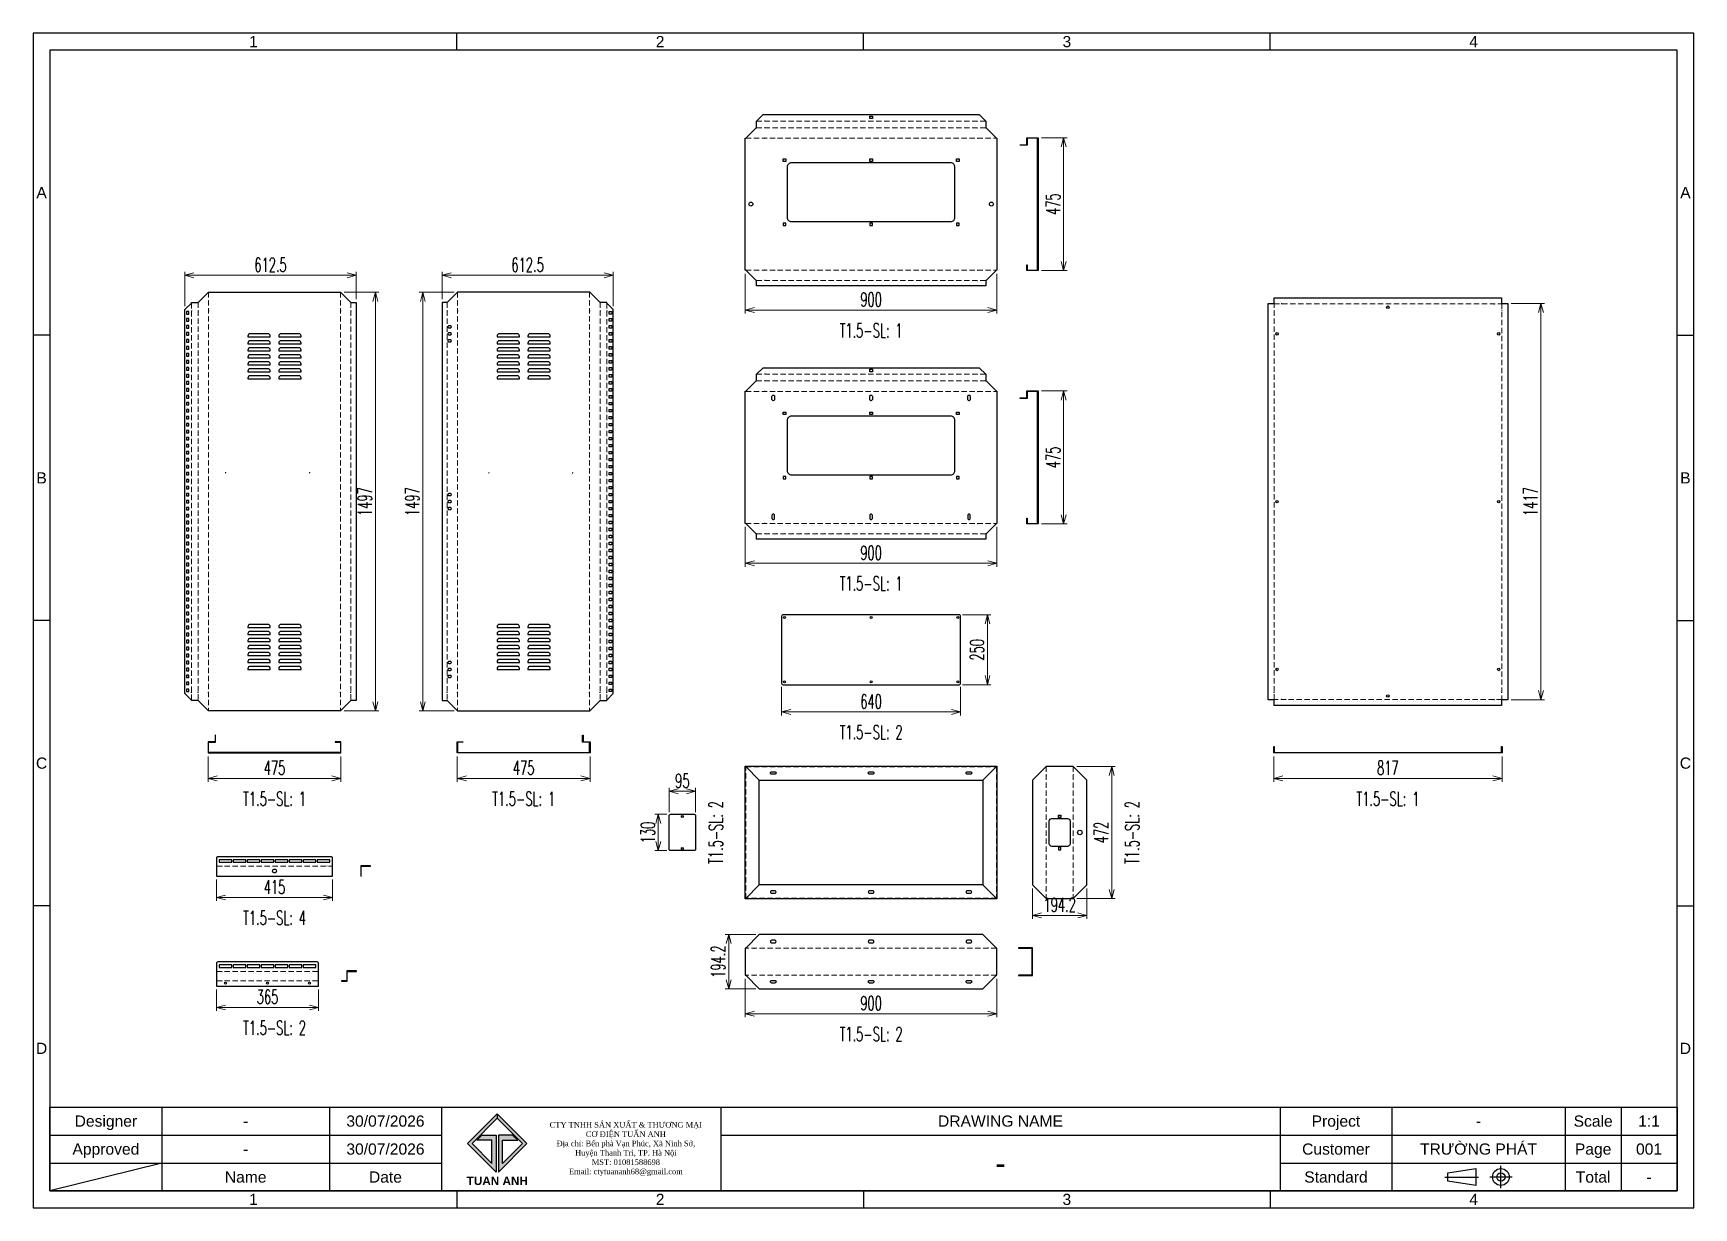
# Model space of a CAD drawing. Header units: millimetres. Extents: x 28713 to 59118, y -54378 to -19615.
# Drawn here: x 41298 to 47238, y -27993 to -23793 of the extents above; entities that cross this region are included whole.
import ezdxf
from ezdxf.enums import TextEntityAlignment as Align

# ---------------------------------------------------------------- set-up
doc = ezdxf.new("R2010")
doc.units = ezdxf.units.MM
doc.header["$LTSCALE"] = 3
doc.linetypes.add('HIDDEN', pattern=[9.525, 6.35, -3.175])
doc.layers.add('@.DM. NÉT ĐỨT', color=8, linetype='HIDDEN', lineweight=9)
for name, color, linetype in [('@.TEXT', 7, 'Continuous'), ('@.VISIBLE', 7, 'Continuous'), ('dim', 7, 'Continuous')]:
    doc.layers.add(name, color=color, linetype=linetype)
doc.styles.add('Ann_w01', font='romans.shx', dxfattribs={"width": 0.6, "bigfont": 'chineset.shx'})
doc.styles.add('Arial', font='arial.ttf')
doc.dimstyles.new('Dim 01_SC25', dxfattribs={"dimscale": 25, "dimtxt": 2, "dimasz": 1.3, "dimexe": 0.5, "dimexo": 0.5, "dimgap": 0.5, "dimtad": 1, "dimdec": 1, "dimzin": 12, "dimdsep": 46, "dimtxsty": 'Ann_w01', "dimblk": 'OPEN30', "dimcen": 1.5, "dimclrd": 6, "dimclre": 6, "dimclrt": 3, "dimadec": 1, "dimazin": 3, "dimtm": 1e-09, "dimtfac": 1, "dimtdec": 1, "dimtmove": 0, "dimatfit": 3, "dimldrblk": 'OPEN30', "dimfxl": 1, "dimtolj": 1, "dimlwd": 20, "dimlwe": 20, "dimarcsym": 0})

msp = doc.modelspace()

# ---------------------------------------------------------------- texts
at = {"layer": 'dim', "color": 1, "style": 'Ann_w01', "width": 0.6}
for s, p in [('T1.5-SL: 1', (44295.63, -24855.61)), ('T1.5-SL: 1', (44295.63, -25761.16)), ('T1.5-SL: 2', (44295.63, -26292.9)), ('T1.5-SL: 1', (42161.63, -26530.23)), ('T1.5-SL: 1', (43052.77, -26530.23)), ('T1.5-SL: 1', (46144.22, -26530.23)), ('T1.5-SL: 4', (42161.63, -26956.18)), ('T1.5-SL: 2', (42161.63, -27349.41)), ('T1.5-SL: 2', (44295.63, -27371.79))]:
    msp.add_text(s, height=50, dxfattribs=at).set_placement(p, align=Align.MIDDLE_CENTER)
for p in [(43740.57, -26650.91), (45229.09, -26650.91)]:
    msp.add_text('T1.5-SL: 2', height=50, rotation=90, dxfattribs=at).set_placement(p, align=Align.MIDDLE_CENTER)

# ---------------------------------------------------------------- blocks, each defined once
blk = doc.blocks.new('Standard ISO')
at = {"color": 6}
for p, q in [((-6, 0), (0, 0)), ((6, 0), (2, 0)), ((4, -2), (4, 2))]:
    blk.add_line(p, q, dxfattribs=at)
blk.add_lwpolyline([(-0.5, 1.5), (-0.5, -1.5), (-5.5, -0.75), (-5.5, 0.75), (-0.5, 1.5)])
for radius in [1.5, 0.75]:
    blk.add_circle((4, 0), radius)
blk = doc.blocks.new('A$C4dbb82d6')
at = {"layer": '@.VISIBLE'}
h = blk.add_hatch(color=30, dxfattribs=at)
h.dxf.hatch_style = 1
h.paths.add_polyline_path([(0.21, 4.97), (3.62, 1.56), (3.62, 5.97), (1.92, 5.97), (1.3, 5.35), (3.12, 5.35), (3.12, 2.59), (0.74, 4.97), (3.75, 7.98), (3.75, 8.51)])
h = blk.add_hatch(color=150, dxfattribs=at)
h.dxf.hatch_style = 1
h.paths.add_polyline_path([(6.76, 4.97), (4.37, 2.59), (4.37, 5.35), (6.2, 5.35), (5.58, 5.97), (3.88, 5.97), (3.88, 1.56), (7.29, 4.97), (3.75, 8.51), (3.75, 7.98)])
at = {"layer": '@.VISIBLE', "color": 30}
blk.add_lwpolyline([(3.62, 5.97), (3.62, 1.56), (0.21, 4.97), (3.75, 8.51), (3.75, 7.98), (0.74, 4.97), (3.12, 2.59), (3.12, 5.35), (1.3, 5.35), (1.92, 5.97)], close=True, dxfattribs=at)
at = {"layer": '@.VISIBLE', "color": 150}
blk.add_lwpolyline([(3.88, 5.97), (3.88, 1.56), (7.29, 4.97), (3.75, 8.51), (3.75, 7.98), (6.76, 4.97), (4.37, 2.59), (4.37, 5.35), (6.2, 5.35), (5.58, 5.97)], close=True, dxfattribs=at)
at = {"layer": '@.VISIBLE', "color": 30, "insert": (3.75, 0.51), "char_height": 1, "attachment_point": 5, "style": 'Ann_w01'}
blk.add_mtext_dynamic_manual_height_columns('{\\fArial|b1|i0|c0|p34;\\W1;TUAN ANH}', width=7.5, gutter_width=49.6, heights=[0], dxfattribs=at)
blk = doc.blocks.new('KHUNG BAN VE (Made by Tung)')
at = {"layer": '@.VISIBLE', "color": 8}
for p, q in [((75.75, 207), (75.75, 210)), ((148.5, 207), (148.5, 210)), ((221.25, 207), (221.25, 210)), ((3, 156), (0, 156)), ((294, 156), (297, 156)), ((3, 105), (0, 105)), ((294, 105), (297, 105)), ((3, 54), (0, 54)), ((294, 54), (297, 54)), ((23, 18), (23, 3)), ((53, 18), (53, 3)), ((73, 18), (73, 3)), ((123, 18), (123, 3)), ((223, 18), (223, 3)), ((243, 18), (243, 3)), ((274, 18), (274, 3)), ((284, 18), (284, 3)), ((3, 13), (73, 13)), ((123, 13), (294, 13)), ((3, 8), (73, 8)), ((23, 8), (3, 3)), ((223, 8), (294, 8)), ((75.75, 3), (75.75, 0)), ((148.5, 3), (148.5, 0)), ((221.25, 3), (221.25, 0))]:
    blk.add_line(p, q, dxfattribs=at)
for points in [[(0, 0), (297, 0), (297, 210), (0, 210)], [(3, 3), (294, 3), (294, 207), (3, 207)], [(3, 18), (294, 18), (294, 3), (3, 3)]]:
    blk.add_lwpolyline(points, close=True, dxfattribs=at)
at = {"xscale": 1.5, "yscale": 1.5, "zscale": 1.5}
blk.add_blockref('A$C4dbb82d6', (77.375, 4.041), dxfattribs=at)
blk.add_blockref('Standard ISO', (258.5, 5.5))
at = {"layer": '@.TEXT', "color": 1, "style": 'Arial'}
for s, p in [('1', (39.375, 208.5)), ('2', (112.125, 208.5)), ('3', (184.875, 208.5)), ('4', (257.625, 208.5)), ('A', (1.5, 181.5)), ('A', (295.5, 181.5)), ('B', (1.5, 130.5)), ('B', (295.5, 130.5)), ('C', (1.5, 79.5)), ('C', (295.5, 79.5)), ('D', (1.5, 28.5)), ('D', (295.5, 28.5)), ('30/07/2026', (63, 15.5)), ('30/07/2026', (63, 10.5)), ('1', (39.375, 1.5)), ('2', (112.125, 1.5)), ('3', (184.875, 1.5)), ('4', (257.625, 1.5))]:
    blk.add_text(s, height=2, dxfattribs=at).set_placement(p, align=Align.MIDDLE_CENTER)
at = {"layer": '@.TEXT', "color": 2, "style": 'Arial'}
for s, p in [('Designer', (13, 15.5)), ('DRAWING NAME', (173, 15.5)), ('Project', (233, 15.5)), ('Scale', (279, 15.5)), ('Approved', (13, 10.5)), ('Customer', (233, 10.5)), ('Page', (279, 10.5)), ('Name', (38, 5.5)), ('Date', (63, 5.5)), ('Standard', (233, 5.5)), ('Total', (279, 5.5))]:
    blk.add_text(s, height=2, dxfattribs=at).set_placement(p, align=Align.MIDDLE_CENTER)
at = {"layer": '@.TEXT', "color": 1, "style": 'Arial'}
for tag, height, p in [('DESIGNER_NAME', 2, (38, 15.5)), ('PROJECT_CODE', 2, (258.5, 15.5)), ('SCALE', 2, (289, 15.5)), ('APPROVED_NAME', 2, (38, 10.5)), ('DRAWING_NAME', 4, (173, 8)), ('CUSTOMER_NAME', 2, (258.5, 10.5)), ('PAGE', 2, (289, 10.5)), ('TOTAL', 2, (289, 5.5))]:
    blk.add_attdef(tag, text='', height=height, dxfattribs=at).set_placement(p, align=Align.MIDDLE_CENTER)
at = {"layer": '@.VISIBLE', "color": 30, "insert": (106, 10.5), "char_height": 1, "attachment_point": 5, "style": 'Ann_w01'}
blk.add_mtext_dynamic_manual_height_columns('{\\fTimes New Roman|b0|i0|c0|p18;\\W1;CTY TNHH SẢN XUẤT & THƯƠNG MẠI CƠ ĐIỆN TUẤN ANH\\PĐịa chỉ: Bến phà Vạn Phúc, Xã Ninh Sở, Huyện Thanh Trì, TP. Hà Nội\\PMST: 01081588698\\PEmail: ctytuananh68@gmail.com}', width=28.70976, gutter_width=99.197, heights=[0], dxfattribs=at)
blk = doc.blocks.new('_Open30')
at = {"color": 0, "linetype": 'ByBlock', "lineweight": -2}
for p, q in [((-1, 0.27), (0, 0)), ((0, 0), (-1, -0.27)), ((0, 0), (-1, 0))]:
    blk.add_line(p, q, dxfattribs=at)
blk = doc.blocks.new('*D117')
at = {"layer": 'Defpoints', "color": 0, "transparency": 16777216}
for p in [(42815.3, -26366.4), (43290.3, -26366.4), (42815.3, -26457.6)]:
    blk.add_point(p, dxfattribs=at)
at = {"layer": 'dim', "color": 6, "lineweight": 20, "transparency": 16777216}
for p, q in [((42815.3, -26378.9), (42815.3, -26470.1)), ((43290.3, -26378.9), (43290.3, -26470.1)), ((43257.8, -26457.6), (42847.8, -26457.6))]:
    blk.add_line(p, q, dxfattribs=at)
at = {"layer": 'dim', "color": 6, "lineweight": 20, "transparency": 16777216, "xscale": 32.5, "yscale": 32.5, "zscale": 32.5, "rotation": 180}
blk.add_blockref('_Open30', (42815.3, -26457.6), dxfattribs=at)
at = {"layer": 'dim', "color": 6, "lineweight": 20, "transparency": 16777216, "xscale": 32.5, "yscale": 32.5, "zscale": 32.5}
blk.add_blockref('_Open30', (43290.3, -26457.6), dxfattribs=at)
at = {"layer": 'dim', "color": 3, "transparency": 16777216, "insert": (43052.8, -26420.1), "char_height": 50, "attachment_point": 5, "style": 'Ann_w01'}
blk.add_mtext('\\A1;475', dxfattribs=at)
blk = doc.blocks.new('*D118')
at = {"layer": 'Defpoints', "color": 0, "transparency": 16777216}
for p in [(42816.6, -24719.4), (42692.1, -26216.4), (42816.6, -26216.4)]:
    blk.add_point(p, dxfattribs=at)
at = {"layer": 'dim', "color": 6, "lineweight": 20, "transparency": 16777216}
for p, q in [((42804.1, -24719.4), (42679.6, -24719.4)), ((42692.1, -24751.9), (42692.1, -26183.9)), ((42804.1, -26216.4), (42679.6, -26216.4))]:
    blk.add_line(p, q, dxfattribs=at)
at = {"layer": 'dim', "color": 6, "lineweight": 20, "transparency": 16777216, "xscale": 32.5, "yscale": 32.5, "zscale": 32.5}
for p, rotation in [((42692.1, -24719.4), 90), ((42692.1, -26216.4), 270)]:
    blk.add_blockref('_Open30', p, dxfattribs=dict(at, rotation=rotation))
at = {"layer": 'dim', "color": 3, "transparency": 16777216, "insert": (42654.6, -25467.9), "char_height": 50, "attachment_point": 5, "rotation": 90, "style": 'Ann_w01'}
blk.add_mtext('\\A1;1497', dxfattribs=at)
blk = doc.blocks.new('*D119')
at = {"layer": 'Defpoints', "color": 0, "transparency": 16777216}
for p in [(43373.4, -24658.4), (42760.9, -24756.4), (43373.4, -24781.4)]:
    blk.add_point(p, dxfattribs=at)
at = {"layer": 'dim', "color": 6, "lineweight": 20, "transparency": 16777216}
for p, q in [((42760.9, -24743.9), (42760.9, -24645.9)), ((43373.4, -24768.9), (43373.4, -24645.9)), ((42793.4, -24658.4), (43340.9, -24658.4))]:
    blk.add_line(p, q, dxfattribs=at)
at = {"layer": 'dim', "color": 6, "lineweight": 20, "transparency": 16777216, "xscale": 32.5, "yscale": 32.5, "zscale": 32.5, "rotation": 180}
blk.add_blockref('_Open30', (42760.9, -24658.4), dxfattribs=at)
at = {"layer": 'dim', "color": 6, "lineweight": 20, "transparency": 16777216, "xscale": 32.5, "yscale": 32.5, "zscale": 32.5}
blk.add_blockref('_Open30', (43373.4, -24658.4), dxfattribs=at)
at = {"layer": 'dim', "color": 3, "transparency": 16777216, "insert": (43067.1, -24620.9), "char_height": 50, "attachment_point": 5, "style": 'Ann_w01'}
blk.add_mtext('\\A1;612.5', dxfattribs=at)
blk = doc.blocks.new('*D120')
at = {"layer": 'Defpoints', "color": 0, "transparency": 16777216}
for p in [(41924.1, -26366.4), (42399.1, -26366.4), (42399.1, -26457.6)]:
    blk.add_point(p, dxfattribs=at)
at = {"layer": 'dim', "color": 6, "lineweight": 20, "transparency": 16777216}
for p, q in [((41924.1, -26378.9), (41924.1, -26470.1)), ((42399.1, -26378.9), (42399.1, -26470.1)), ((41956.6, -26457.6), (42366.6, -26457.6))]:
    blk.add_line(p, q, dxfattribs=at)
at = {"layer": 'dim', "color": 6, "lineweight": 20, "transparency": 16777216, "xscale": 32.5, "yscale": 32.5, "zscale": 32.5, "rotation": 180}
blk.add_blockref('_Open30', (41924.1, -26457.6), dxfattribs=at)
at = {"layer": 'dim', "color": 6, "lineweight": 20, "transparency": 16777216, "xscale": 32.5, "yscale": 32.5, "zscale": 32.5}
blk.add_blockref('_Open30', (42399.1, -26457.6), dxfattribs=at)
at = {"layer": 'dim', "color": 3, "transparency": 16777216, "insert": (42161.6, -26420.1), "char_height": 50, "attachment_point": 5, "style": 'Ann_w01'}
blk.add_mtext('\\A1;475', dxfattribs=at)
blk = doc.blocks.new('*D121')
at = {"layer": 'Defpoints', "color": 0, "transparency": 16777216}
for p in [(42397.8, -24719.4), (42397.8, -26216.4), (42522.3, -26216.4)]:
    blk.add_point(p, dxfattribs=at)
at = {"layer": 'dim', "color": 6, "lineweight": 20, "transparency": 16777216}
for p, q in [((42410.3, -24719.4), (42534.8, -24719.4)), ((42522.3, -24751.9), (42522.3, -26183.9)), ((42410.3, -26216.4), (42534.8, -26216.4))]:
    blk.add_line(p, q, dxfattribs=at)
at = {"layer": 'dim', "color": 6, "lineweight": 20, "transparency": 16777216, "xscale": 32.5, "yscale": 32.5, "zscale": 32.5}
for p, rotation in [((42522.3, -24719.4), 90), ((42522.3, -26216.4), 270)]:
    blk.add_blockref('_Open30', p, dxfattribs=dict(at, rotation=rotation))
at = {"layer": 'dim', "color": 3, "transparency": 16777216, "insert": (42484.8, -25467.9), "char_height": 50, "attachment_point": 5, "rotation": 90, "style": 'Ann_w01'}
blk.add_mtext('\\A1;1497', dxfattribs=at)
blk = doc.blocks.new('*D122')
at = {"layer": 'Defpoints', "color": 0, "transparency": 16777216}
for p in [(41841, -24658.4), (42453.5, -24756.4), (41841, -24781.4)]:
    blk.add_point(p, dxfattribs=at)
at = {"layer": 'dim', "color": 6, "lineweight": 20, "transparency": 16777216}
for p, q in [((41841, -24768.9), (41841, -24645.9)), ((42453.5, -24743.9), (42453.5, -24645.9)), ((42421, -24658.4), (41873.5, -24658.4))]:
    blk.add_line(p, q, dxfattribs=at)
at = {"layer": 'dim', "color": 6, "lineweight": 20, "transparency": 16777216, "xscale": 32.5, "yscale": 32.5, "zscale": 32.5, "rotation": 180}
blk.add_blockref('_Open30', (41841, -24658.4), dxfattribs=at)
at = {"layer": 'dim', "color": 6, "lineweight": 20, "transparency": 16777216, "xscale": 32.5, "yscale": 32.5, "zscale": 32.5}
blk.add_blockref('_Open30', (42453.5, -24658.4), dxfattribs=at)
at = {"layer": 'dim', "color": 3, "transparency": 16777216, "insert": (42147.3, -24620.9), "char_height": 50, "attachment_point": 5, "style": 'Ann_w01'}
blk.add_mtext('\\A1;612.5', dxfattribs=at)
blk = doc.blocks.new('*D123')
at = {"layer": 'Defpoints', "color": 0, "transparency": 16777216}
for p in [(44892.9, -25072.2), (44892.9, -25547.2), (44984.1, -25547.2)]:
    blk.add_point(p, dxfattribs=at)
at = {"layer": 'dim', "color": 6, "lineweight": 20, "transparency": 16777216}
for p, q in [((44905.4, -25072.2), (44996.6, -25072.2)), ((44984.1, -25104.7), (44984.1, -25514.7)), ((44905.4, -25547.2), (44996.6, -25547.2))]:
    blk.add_line(p, q, dxfattribs=at)
at = {"layer": 'dim', "color": 6, "lineweight": 20, "transparency": 16777216, "xscale": 32.5, "yscale": 32.5, "zscale": 32.5}
for p, rotation in [((44984.1, -25072.2), 90), ((44984.1, -25547.2), 270)]:
    blk.add_blockref('_Open30', p, dxfattribs=dict(at, rotation=rotation))
at = {"layer": 'dim', "color": 3, "transparency": 16777216, "insert": (44946.6, -25309.7), "char_height": 50, "attachment_point": 5, "rotation": 90, "style": 'Ann_w01'}
blk.add_mtext('\\A1;475', dxfattribs=at)
blk = doc.blocks.new('*D124')
at = {"layer": 'Defpoints', "color": 0, "transparency": 16777216}
for p in [(43845.6, -25545.9), (44745.6, -25545.9), (43845.6, -25688.5)]:
    blk.add_point(p, dxfattribs=at)
at = {"layer": 'dim', "color": 6, "lineweight": 20, "transparency": 16777216}
for p, q in [((43845.6, -25558.4), (43845.6, -25701)), ((44745.6, -25558.4), (44745.6, -25701)), ((44713.1, -25688.5), (43878.1, -25688.5))]:
    blk.add_line(p, q, dxfattribs=at)
at = {"layer": 'dim', "color": 6, "lineweight": 20, "transparency": 16777216, "xscale": 32.5, "yscale": 32.5, "zscale": 32.5, "rotation": 180}
blk.add_blockref('_Open30', (43845.6, -25688.5), dxfattribs=at)
at = {"layer": 'dim', "color": 6, "lineweight": 20, "transparency": 16777216, "xscale": 32.5, "yscale": 32.5, "zscale": 32.5}
blk.add_blockref('_Open30', (44745.6, -25688.5), dxfattribs=at)
at = {"layer": 'dim', "color": 3, "transparency": 16777216, "insert": (44295.6, -25651), "char_height": 50, "attachment_point": 5, "style": 'Ann_w01'}
blk.add_mtext('\\A1;900', dxfattribs=at)
blk = doc.blocks.new('*D125')
at = {"layer": 'Defpoints', "color": 0, "transparency": 16777216}
for p in [(44892.9, -24166.6), (44892.9, -24641.6), (44984.1, -24641.6)]:
    blk.add_point(p, dxfattribs=at)
at = {"layer": 'dim', "color": 6, "lineweight": 20, "transparency": 16777216}
for p, q in [((44905.4, -24166.6), (44996.6, -24166.6)), ((44984.1, -24199.1), (44984.1, -24609.1)), ((44905.4, -24641.6), (44996.6, -24641.6))]:
    blk.add_line(p, q, dxfattribs=at)
at = {"layer": 'dim', "color": 6, "lineweight": 20, "transparency": 16777216, "xscale": 32.5, "yscale": 32.5, "zscale": 32.5}
for p, rotation in [((44984.1, -24166.6), 90), ((44984.1, -24641.6), 270)]:
    blk.add_blockref('_Open30', p, dxfattribs=dict(at, rotation=rotation))
at = {"layer": 'dim', "color": 3, "transparency": 16777216, "insert": (44946.6, -24404.1), "char_height": 50, "attachment_point": 5, "rotation": 90, "style": 'Ann_w01'}
blk.add_mtext('\\A1;475', dxfattribs=at)
blk = doc.blocks.new('*D126')
at = {"layer": 'Defpoints', "color": 0, "transparency": 16777216}
for p in [(43845.6, -24640.3), (44745.6, -24640.3), (43845.6, -24782.9)]:
    blk.add_point(p, dxfattribs=at)
at = {"layer": 'dim', "color": 6, "lineweight": 20, "transparency": 16777216}
for p, q in [((43845.6, -24652.8), (43845.6, -24795.4)), ((44745.6, -24652.8), (44745.6, -24795.4)), ((44713.1, -24782.9), (43878.1, -24782.9))]:
    blk.add_line(p, q, dxfattribs=at)
at = {"layer": 'dim', "color": 6, "lineweight": 20, "transparency": 16777216, "xscale": 32.5, "yscale": 32.5, "zscale": 32.5, "rotation": 180}
blk.add_blockref('_Open30', (43845.6, -24782.9), dxfattribs=at)
at = {"layer": 'dim', "color": 6, "lineweight": 20, "transparency": 16777216, "xscale": 32.5, "yscale": 32.5, "zscale": 32.5}
blk.add_blockref('_Open30', (44745.6, -24782.9), dxfattribs=at)
at = {"layer": 'dim', "color": 3, "transparency": 16777216, "insert": (44295.6, -24745.4), "char_height": 50, "attachment_point": 5, "style": 'Ann_w01'}
blk.add_mtext('\\A1;900', dxfattribs=at)
blk = doc.blocks.new('*D127')
at = {"layer": 'Defpoints', "color": 0, "transparency": 16777216}
for p in [(43975.6, -26117.7), (44615.6, -26117.7), (44615.6, -26220.2)]:
    blk.add_point(p, dxfattribs=at)
at = {"layer": 'dim', "color": 6, "lineweight": 20, "transparency": 16777216}
for p, q in [((43975.6, -26130.2), (43975.6, -26232.7)), ((44615.6, -26130.2), (44615.6, -26232.7)), ((44008.1, -26220.2), (44583.1, -26220.2))]:
    blk.add_line(p, q, dxfattribs=at)
at = {"layer": 'dim', "color": 6, "lineweight": 20, "transparency": 16777216, "xscale": 32.5, "yscale": 32.5, "zscale": 32.5, "rotation": 180}
blk.add_blockref('_Open30', (43975.6, -26220.2), dxfattribs=at)
at = {"layer": 'dim', "color": 6, "lineweight": 20, "transparency": 16777216, "xscale": 32.5, "yscale": 32.5, "zscale": 32.5}
blk.add_blockref('_Open30', (44615.6, -26220.2), dxfattribs=at)
at = {"layer": 'dim', "color": 3, "transparency": 16777216, "insert": (44295.6, -26182.7), "char_height": 50, "attachment_point": 5, "style": 'Ann_w01'}
blk.add_mtext('\\A1;640', dxfattribs=at)
blk = doc.blocks.new('*D128')
at = {"layer": 'Defpoints', "color": 0, "transparency": 16777216}
for p in [(44610.6, -25872.7), (44712, -25872.7), (44610.6, -26122.7)]:
    blk.add_point(p, dxfattribs=at)
at = {"layer": 'dim', "color": 6, "lineweight": 20, "transparency": 16777216}
for p, q in [((44623.1, -25872.7), (44724.5, -25872.7)), ((44712, -26090.2), (44712, -25905.2)), ((44623.1, -26122.7), (44724.5, -26122.7))]:
    blk.add_line(p, q, dxfattribs=at)
at = {"layer": 'dim', "color": 6, "lineweight": 20, "transparency": 16777216, "xscale": 32.5, "yscale": 32.5, "zscale": 32.5}
for p, rotation in [((44712, -25872.7), 90), ((44712, -26122.7), 270)]:
    blk.add_blockref('_Open30', p, dxfattribs=dict(at, rotation=rotation))
at = {"layer": 'dim', "color": 3, "transparency": 16777216, "insert": (44674.5, -25997.7), "char_height": 50, "attachment_point": 5, "rotation": 90, "style": 'Ann_w01'}
blk.add_mtext('\\A1;250', dxfattribs=at)
blk = doc.blocks.new('*D129')
at = {"layer": 'Defpoints', "color": 0, "transparency": 16777216}
for p in [(45735.7, -26366.4), (46552.7, -26366.4), (46552.7, -26457.6)]:
    blk.add_point(p, dxfattribs=at)
at = {"layer": 'dim', "color": 6, "lineweight": 20, "transparency": 16777216}
for p, q in [((45735.7, -26378.9), (45735.7, -26470.1)), ((46552.7, -26378.9), (46552.7, -26470.1)), ((45768.2, -26457.6), (46520.2, -26457.6))]:
    blk.add_line(p, q, dxfattribs=at)
at = {"layer": 'dim', "color": 6, "lineweight": 20, "transparency": 16777216, "xscale": 32.5, "yscale": 32.5, "zscale": 32.5, "rotation": 180}
blk.add_blockref('_Open30', (45735.7, -26457.6), dxfattribs=at)
at = {"layer": 'dim', "color": 6, "lineweight": 20, "transparency": 16777216, "xscale": 32.5, "yscale": 32.5, "zscale": 32.5}
blk.add_blockref('_Open30', (46552.7, -26457.6), dxfattribs=at)
at = {"layer": 'dim', "color": 3, "transparency": 16777216, "insert": (46144.2, -26420.1), "char_height": 50, "attachment_point": 5, "style": 'Ann_w01'}
blk.add_mtext('\\A1;817', dxfattribs=at)
blk = doc.blocks.new('*D82')
at = {"layer": 'Defpoints', "color": 0, "transparency": 16777216}
for p in [(46572.9, -24759.4), (46691.7, -24759.4), (46572.9, -26176.4)]:
    blk.add_point(p, dxfattribs=at)
at = {"layer": 'dim', "color": 6, "lineweight": 20, "transparency": 16777216}
for p, q in [((46585.4, -24759.4), (46704.2, -24759.4)), ((46691.7, -26143.9), (46691.7, -24791.9)), ((46585.4, -26176.4), (46704.2, -26176.4))]:
    blk.add_line(p, q, dxfattribs=at)
at = {"layer": 'dim', "color": 6, "lineweight": 20, "transparency": 16777216, "xscale": 32.5, "yscale": 32.5, "zscale": 32.5}
for p, rotation in [((46691.7, -24759.4), 90), ((46691.7, -26176.4), 270)]:
    blk.add_blockref('_Open30', p, dxfattribs=dict(at, rotation=rotation))
at = {"layer": 'dim', "color": 3, "transparency": 16777216, "insert": (46654.2, -25467.9), "char_height": 50, "attachment_point": 5, "rotation": 90, "style": 'Ann_w01'}
blk.add_mtext('\\A1;1417', dxfattribs=at)
blk = doc.blocks.new('*D83')
at = {"layer": 'Defpoints', "color": 0, "transparency": 16777216}
for p in [(41954.1, -26807.1), (42369.1, -26807.1), (42369.1, -26883.5)]:
    blk.add_point(p, dxfattribs=at)
at = {"layer": 'dim', "color": 6, "lineweight": 20, "transparency": 16777216}
for p, q in [((41954.1, -26819.6), (41954.1, -26896)), ((42369.1, -26819.6), (42369.1, -26896)), ((41986.6, -26883.5), (42336.6, -26883.5))]:
    blk.add_line(p, q, dxfattribs=at)
at = {"layer": 'dim', "color": 6, "lineweight": 20, "transparency": 16777216, "xscale": 32.5, "yscale": 32.5, "zscale": 32.5, "rotation": 180}
blk.add_blockref('_Open30', (41954.1, -26883.5), dxfattribs=at)
at = {"layer": 'dim', "color": 6, "lineweight": 20, "transparency": 16777216, "xscale": 32.5, "yscale": 32.5, "zscale": 32.5}
blk.add_blockref('_Open30', (42369.1, -26883.5), dxfattribs=at)
at = {"layer": 'dim', "color": 3, "transparency": 16777216, "insert": (42161.6, -26846), "char_height": 50, "attachment_point": 5, "style": 'Ann_w01'}
blk.add_mtext('\\A1;415', dxfattribs=at)
blk = doc.blocks.new('*D84')
at = {"layer": 'Defpoints', "color": 0, "transparency": 16777216}
for p in [(41954.1, -27200.4), (42319.1, -27200.4), (42319.1, -27276.7)]:
    blk.add_point(p, dxfattribs=at)
at = {"layer": 'dim', "color": 6, "lineweight": 20, "transparency": 16777216}
for p, q in [((41954.1, -27212.9), (41954.1, -27289.2)), ((42319.1, -27212.9), (42319.1, -27289.2)), ((41986.6, -27276.7), (42286.6, -27276.7))]:
    blk.add_line(p, q, dxfattribs=at)
at = {"layer": 'dim', "color": 6, "lineweight": 20, "transparency": 16777216, "xscale": 32.5, "yscale": 32.5, "zscale": 32.5, "rotation": 180}
blk.add_blockref('_Open30', (41954.1, -27276.7), dxfattribs=at)
at = {"layer": 'dim', "color": 6, "lineweight": 20, "transparency": 16777216, "xscale": 32.5, "yscale": 32.5, "zscale": 32.5}
blk.add_blockref('_Open30', (42319.1, -27276.7), dxfattribs=at)
at = {"layer": 'dim', "color": 3, "transparency": 16777216, "insert": (42136.6, -27239.2), "char_height": 50, "attachment_point": 5, "style": 'Ann_w01'}
blk.add_mtext('\\A1;365', dxfattribs=at)
blk = doc.blocks.new('*D97')
at = {"layer": 'Defpoints', "color": 0, "transparency": 16777216}
for p in [(43845.6, -27161.5), (44745.6, -27161.5), (44745.6, -27299.1)]:
    blk.add_point(p, dxfattribs=at)
at = {"layer": 'dim', "color": 6, "lineweight": 20, "transparency": 16777216}
for p, q in [((43845.6, -27174), (43845.6, -27311.6)), ((44745.6, -27174), (44745.6, -27311.6)), ((43878.1, -27299.1), (44713.1, -27299.1))]:
    blk.add_line(p, q, dxfattribs=at)
at = {"layer": 'dim', "color": 6, "lineweight": 20, "transparency": 16777216, "xscale": 32.5, "yscale": 32.5, "zscale": 32.5, "rotation": 180}
blk.add_blockref('_Open30', (43845.6, -27299.1), dxfattribs=at)
at = {"layer": 'dim', "color": 6, "lineweight": 20, "transparency": 16777216, "xscale": 32.5, "yscale": 32.5, "zscale": 32.5}
blk.add_blockref('_Open30', (44745.6, -27299.1), dxfattribs=at)
at = {"layer": 'dim', "color": 3, "transparency": 16777216, "insert": (44295.6, -27261.6), "char_height": 50, "attachment_point": 5, "style": 'Ann_w01'}
blk.add_mtext('\\A1;900', dxfattribs=at)
blk = doc.blocks.new('*D98')
at = {"layer": 'Defpoints', "color": 0, "transparency": 16777216}
for p in [(43786.4, -27015.8), (43895.6, -27015.8), (43895.6, -27210)]:
    blk.add_point(p, dxfattribs=at)
at = {"layer": 'dim', "color": 6, "lineweight": 20, "transparency": 16777216}
for p, q in [((43883.1, -27015.8), (43773.9, -27015.8)), ((43786.4, -27177.5), (43786.4, -27048.3)), ((43883.1, -27210), (43773.9, -27210))]:
    blk.add_line(p, q, dxfattribs=at)
at = {"layer": 'dim', "color": 6, "lineweight": 20, "transparency": 16777216, "xscale": 32.5, "yscale": 32.5, "zscale": 32.5}
for p, rotation in [((43786.4, -27015.8), 90), ((43786.4, -27210), 270)]:
    blk.add_blockref('_Open30', p, dxfattribs=dict(at, rotation=rotation))
at = {"layer": 'dim', "color": 3, "transparency": 16777216, "insert": (43748.9, -27112.9), "char_height": 50, "attachment_point": 5, "rotation": 90, "style": 'Ann_w01'}
blk.add_mtext('\\A1;194.2', dxfattribs=at)
blk = doc.blocks.new('*D99')
at = {"layer": 'Defpoints', "color": 0, "transparency": 16777216}
for p in [(45018.8, -26414.9), (45156.4, -26414.9), (45018.8, -26886.9)]:
    blk.add_point(p, dxfattribs=at)
at = {"layer": 'dim', "color": 6, "lineweight": 20, "transparency": 16777216}
for p, q in [((45031.3, -26414.9), (45168.9, -26414.9)), ((45156.4, -26854.4), (45156.4, -26447.4)), ((45031.3, -26886.9), (45168.9, -26886.9))]:
    blk.add_line(p, q, dxfattribs=at)
at = {"layer": 'dim', "color": 6, "lineweight": 20, "transparency": 16777216, "xscale": 32.5, "yscale": 32.5, "zscale": 32.5}
for p, rotation in [((45156.4, -26414.9), 90), ((45156.4, -26886.9), 270)]:
    blk.add_blockref('_Open30', p, dxfattribs=dict(at, rotation=rotation))
at = {"layer": 'dim', "color": 3, "transparency": 16777216, "insert": (45118.9, -26650.9), "char_height": 50, "attachment_point": 5, "rotation": 90, "style": 'Ann_w01'}
blk.add_mtext('\\A1;472', dxfattribs=at)
blk = doc.blocks.new('*D100')
at = {"layer": 'Defpoints', "color": 0, "transparency": 16777216}
for p in [(44873.1, -26838.4), (45067.3, -26838.4), (44873.1, -26947.7)]:
    blk.add_point(p, dxfattribs=at)
at = {"layer": 'dim', "color": 6, "lineweight": 20, "transparency": 16777216}
for p, q in [((44873.1, -26850.9), (44873.1, -26960.2)), ((45067.3, -26850.9), (45067.3, -26960.2)), ((45034.8, -26947.7), (44905.6, -26947.7))]:
    blk.add_line(p, q, dxfattribs=at)
at = {"layer": 'dim', "color": 6, "lineweight": 20, "transparency": 16777216, "xscale": 32.5, "yscale": 32.5, "zscale": 32.5, "rotation": 180}
blk.add_blockref('_Open30', (44873.1, -26947.7), dxfattribs=at)
at = {"layer": 'dim', "color": 6, "lineweight": 20, "transparency": 16777216, "xscale": 32.5, "yscale": 32.5, "zscale": 32.5}
blk.add_blockref('_Open30', (45067.3, -26947.7), dxfattribs=at)
at = {"layer": 'dim', "color": 3, "transparency": 16777216, "insert": (44970.2, -26910.2), "char_height": 50, "attachment_point": 5, "style": 'Ann_w01'}
blk.add_mtext('\\A1;194.2', dxfattribs=at)
blk = doc.blocks.new('*D101')
at = {"layer": 'Defpoints', "color": 0, "transparency": 16777216}
for p in [(43577.9, -26585.9), (43534.3, -26715.9), (43577.9, -26715.9)]:
    blk.add_point(p, dxfattribs=at)
at = {"layer": 'dim', "color": 6, "lineweight": 20, "transparency": 16777216}
for p, q in [((43565.4, -26585.9), (43521.8, -26585.9)), ((43534.3, -26618.4), (43534.3, -26683.4)), ((43565.4, -26715.9), (43521.8, -26715.9))]:
    blk.add_line(p, q, dxfattribs=at)
at = {"layer": 'dim', "color": 6, "lineweight": 20, "transparency": 16777216, "xscale": 32.5, "yscale": 32.5, "zscale": 32.5}
for p, rotation in [((43534.3, -26585.9), 90), ((43534.3, -26715.9), 270)]:
    blk.add_blockref('_Open30', p, dxfattribs=dict(at, rotation=rotation))
at = {"layer": 'dim', "color": 3, "transparency": 16777216, "insert": (43496.8, -26650.9), "char_height": 50, "attachment_point": 5, "rotation": 90, "style": 'Ann_w01'}
blk.add_mtext('\\A1;130', dxfattribs=at)
blk = doc.blocks.new('*D102')
at = {"layer": 'Defpoints', "color": 0, "transparency": 16777216}
for p in [(43667.9, -26503.6), (43572.9, -26590.9), (43667.9, -26590.9)]:
    blk.add_point(p, dxfattribs=at)
at = {"layer": 'dim', "color": 6, "lineweight": 20, "transparency": 16777216}
for p, q in [((43572.9, -26578.4), (43572.9, -26491.1)), ((43667.9, -26578.4), (43667.9, -26491.1)), ((43605.4, -26503.6), (43635.4, -26503.6))]:
    blk.add_line(p, q, dxfattribs=at)
at = {"layer": 'dim', "color": 6, "lineweight": 20, "transparency": 16777216, "xscale": 32.5, "yscale": 32.5, "zscale": 32.5, "rotation": 180}
blk.add_blockref('_Open30', (43572.9, -26503.6), dxfattribs=at)
at = {"layer": 'dim', "color": 6, "lineweight": 20, "transparency": 16777216, "xscale": 32.5, "yscale": 32.5, "zscale": 32.5}
blk.add_blockref('_Open30', (43667.9, -26503.6), dxfattribs=at)
at = {"layer": 'dim', "color": 3, "transparency": 16777216, "insert": (43620.4, -26466.1), "char_height": 50, "attachment_point": 5, "style": 'Ann_w01'}
blk.add_mtext('\\A1;95', dxfattribs=at)

# ---------------------------------------------------------------- dimensions: what is measured, and where the dimension line sits
at = {"layer": 'dim'}
for base, p1, p2, angle, picture, middle in [((44984.09, -24641.64), (44892.93, -24166.64), (44892.93, -24641.64), 90, '*D125', (44946.59, -24404.14)), ((41841.03, -24658.44), (42453.53, -24756.41), (41841.03, -24781.41), 180, '*D122', (42147.28, -24620.94)), ((42522.3, -26216.41), (42397.83, -24719.41), (42397.83, -26216.41), 90, '*D121', (42484.8, -25467.91)), ((42692.09, -26216.41), (42816.57, -24719.41), (42816.57, -26216.41), 90, '*D118', (42654.59, -25467.91)), ((46691.71, -24759.41), (46572.92, -26176.41), (46572.92, -24759.41), 90, '*D82', (46654.21, -25467.91)), ((44984.09, -25547.19), (44892.93, -25072.19), (44892.93, -25547.19), 90, '*D123', (44946.59, -25309.69)), ((44712.02, -25872.67), (44610.63, -26122.67), (44610.63, -25872.67), 90, '*D128', (44674.52, -25997.67)), ((42399.13, -26457.57), (41924.13, -26366.41), (42399.13, -26366.41), 180, '*D120', (42161.63, -26420.07)), ((45156.42, -26414.91), (45018.82, -26886.91), (45018.82, -26414.91), 90, '*D99', (45118.92, -26650.91)), ((43667.9, -26503.55), (43572.9, -26590.91), (43667.9, -26590.91), 180, '*D102', (43620.4, -26466.05)), ((43534.28, -26715.91), (43577.9, -26585.91), (43577.9, -26715.91), 90, '*D101', (43496.78, -26650.91)), ((44873.12, -26947.67), (45067.32, -26838.41), (44873.12, -26838.41), 180, '*D100', (44970.22, -26910.17)), ((43786.36, -27015.82), (43895.63, -27210.02), (43895.63, -27015.82), 90, '*D98', (43748.86, -27112.92))]:
    dim = msp.add_linear_dim(base=base, p1=p1, p2=p2, angle=angle, dimstyle='Dim 01_SC25', dxfattribs=at)
    dim.commit()
    dim.dimension.update_dxf_attribs({"geometry": picture, "text_midpoint": middle})
for base, p1, p2, picture, middle in [((43373.37, -24658.44), (42760.87, -24756.41), (43373.37, -24781.41), '*D119', (43067.12, -24620.94)), ((43845.63, -24782.94), (44745.63, -24640.34), (43845.63, -24640.34), '*D126', (44295.63, -24745.44)), ((43845.63, -25688.49), (44745.63, -25545.89), (43845.63, -25545.89), '*D124', (44295.63, -25650.99)), ((44615.63, -26220.23), (43975.63, -26117.67), (44615.63, -26117.67), '*D127', (44295.63, -26182.73)), ((42815.27, -26457.57), (43290.27, -26366.41), (42815.27, -26366.41), '*D117', (43052.77, -26420.07)), ((46552.72, -26457.57), (45735.72, -26366.41), (46552.72, -26366.41), '*D129', (46144.22, -26420.07)), ((42369.13, -26883.51), (41954.13, -26807.12), (42369.13, -26807.12), '*D83', (42161.63, -26846.01)), ((42319.13, -27276.75), (41954.13, -27200.35), (42319.13, -27200.35), '*D84', (42136.63, -27239.25)), ((44745.63, -27299.12), (43845.63, -27161.52), (44745.63, -27161.52), '*D97', (44295.63, -27261.62))]:
    dim = msp.add_linear_dim(base=base, p1=p1, p2=p2, dimstyle='Dim 01_SC25', dxfattribs=at)
    dim.commit()
    dim.dimension.update_dxf_attribs({"geometry": picture, "text_midpoint": middle})

# ---------------------------------------------------------------- linework, layer by layer
at = {"color": 1}
for p, q in [((43916.57, -24107.14), (43914.57, -24107.14)), ((44674.69, -24107.14), (44676.69, -24107.14)), ((43916.57, -24130.84), (43914.57, -24130.84)), ((43916.57, -24168.04), (43914.57, -24168.04)), ((44674.69, -24130.84), (44676.69, -24130.84)), ((44674.69, -24168.04), (44676.69, -24168.04)), ((43916.57, -24640.24), (43914.57, -24640.24)), ((44674.69, -24640.24), (44676.69, -24640.24)), ((43916.57, -24677.44), (43914.57, -24677.44)), ((44674.69, -24677.44), (44676.69, -24677.44)), ((45765.05, -24760.81), (45763.05, -24760.81)), ((46523.4, -24760.81), (46525.4, -24760.81)), ((41864.63, -24784.32), (41864.63, -24786.32)), ((41888.33, -24784.32), (41888.33, -24786.32)), ((41925.53, -24784.32), (41925.53, -24786.32)), ((42397.73, -24784.32), (42397.73, -24786.32)), ((42434.93, -24784.32), (42434.93, -24786.32)), ((42779.47, -24784.32), (42779.47, -24786.32)), ((42816.67, -24784.32), (42816.67, -24786.32)), ((43288.87, -24784.32), (43288.87, -24786.32)), ((43326.07, -24784.32), (43326.07, -24786.32)), ((43349.77, -24784.32), (43349.77, -24786.32)), ((45737.12, -24784.28), (45737.12, -24786.28)), ((46551.32, -24784.28), (46551.32, -24786.28)), ((43916.57, -25012.69), (43914.57, -25012.69)), ((43916.57, -25036.39), (43914.57, -25036.39)), ((44674.69, -25012.69), (44676.69, -25012.69)), ((44674.69, -25036.39), (44676.69, -25036.39)), ((43916.57, -25073.59), (43914.57, -25073.59)), ((44674.69, -25073.59), (44676.69, -25073.59)), ((41986.63, -25363.41), (41986.63, -25365.41)), ((42286.63, -25363.41), (42286.63, -25365.41)), ((42927.77, -25363.41), (42927.77, -25365.41)), ((43227.77, -25363.41), (43227.77, -25365.41)), ((41987.63, -25364.41), (41985.63, -25364.41)), ((42287.63, -25364.41), (42285.63, -25364.41)), ((42926.77, -25364.41), (42928.77, -25364.41)), ((43226.77, -25364.41), (43228.77, -25364.41)), ((43916.57, -25545.79), (43914.57, -25545.79)), ((43916.57, -25582.99), (43914.57, -25582.99)), ((44674.69, -25545.79), (44676.69, -25545.79)), ((44674.69, -25582.99), (44676.69, -25582.99)), ((41864.63, -26151.49), (41864.63, -26149.49)), ((41888.33, -26151.49), (41888.33, -26149.49)), ((41925.53, -26151.49), (41925.53, -26149.49)), ((42397.73, -26151.49), (42397.73, -26149.49)), ((42434.93, -26151.49), (42434.93, -26149.49)), ((42779.47, -26151.49), (42779.47, -26149.49)), ((42816.67, -26151.49), (42816.67, -26149.49)), ((43288.87, -26151.49), (43288.87, -26149.49)), ((43326.07, -26151.49), (43326.07, -26149.49)), ((43349.77, -26151.49), (43349.77, -26149.49)), ((45737.12, -26151.54), (45737.12, -26149.54)), ((45765.05, -26175.01), (45763.05, -26175.01)), ((46523.4, -26175.01), (46525.4, -26175.01)), ((46551.32, -26151.54), (46551.32, -26149.54)), ((44921.72, -26443.56), (44921.72, -26445.56)), ((45018.72, -26443.56), (45018.72, -26445.56)), ((41972.92, -26771.52), (41974.92, -26771.52)), ((42350.34, -26771.52), (42348.34, -26771.52)), ((44921.72, -26858.25), (44921.72, -26856.25)), ((45018.72, -26858.25), (45018.72, -26856.25)), ((43875.78, -27064.42), (43877.78, -27064.42)), ((44715.48, -27064.42), (44713.48, -27064.42)), ((41972.92, -27147.55), (41974.92, -27147.55)), ((41972.92, -27181.75), (41974.92, -27181.75)), ((42300.34, -27147.55), (42298.34, -27147.55)), ((42300.34, -27181.75), (42298.34, -27181.75)), ((43875.78, -27161.42), (43877.78, -27161.42)), ((44715.48, -27161.42), (44713.48, -27161.42))]:
    msp.add_line(p, q, dxfattribs=at)
for p, q in [((45737.62, -24759.41), (45737.62, -24760.81)), ((46550.82, -24759.41), (46550.82, -24760.81)), ((45737.62, -26176.41), (45737.62, -26175.01)), ((46550.82, -26176.41), (46550.82, -26175.01))]:
    msp.add_line(p, q)
for points in [[(44745.63, -24167.94), (44745.63, -24640.34), (44744.13, -24640.34), (44707.13, -24677.34), (44705.63, -24677.34), (44705.63, -24696.04), (43885.63, -24696.04), (43885.63, -24677.34), (43884.13, -24677.34), (43847.13, -24640.34), (43845.63, -24640.34), (43845.63, -24167.94), (43847.13, -24167.94), (43884.13, -24130.94), (43885.63, -24130.94), (43885.63, -24107.04), (43909.13, -24083.54), (44682.13, -24083.54), (44705.63, -24107.04), (44705.63, -24130.94), (44707.13, -24130.94), (44744.13, -24167.94)], [(44291.13, -24089.04), (44300.13, -24089.04), (44300.13, -24098.04), (44291.13, -24098.04)], [(44829.43, -24191.64), (44852.93, -24191.64), (44852.93, -24166.64), (44892.93, -24166.64), (44892.93, -24641.64), (44852.93, -24641.64), (44852.93, -24621.64), (44854.43, -24621.64), (44854.43, -24640.14), (44891.43, -24640.14), (44891.43, -24168.14), (44854.43, -24168.14), (44854.43, -24193.14), (44829.43, -24193.14)], [(43981.13, -24242.14), (43990.13, -24242.14), (43990.13, -24251.14), (43981.13, -24251.14)], [(44291.13, -24242.14), (44300.13, -24242.14), (44300.13, -24251.14), (44291.13, -24251.14)], [(44601.13, -24242.14), (44610.13, -24242.14), (44610.13, -24251.14), (44601.13, -24251.14)], [(43981.13, -24481.14), (43990.13, -24481.14), (43990.13, -24472.14), (43981.13, -24472.14)], [(44291.13, -24481.14), (44300.13, -24481.14), (44300.13, -24472.14), (44291.13, -24472.14)], [(44601.13, -24481.14), (44610.13, -24481.14), (44610.13, -24472.14), (44601.13, -24472.14)], [(42397.83, -26216.41), (41925.43, -26216.41), (41888.43, -26179.41), (41864.53, -26179.41), (41864.53, -26177.91), (41841.03, -26154.41), (41841.03, -24781.41), (41864.53, -24757.91), (41864.53, -24756.41), (41888.43, -24756.41), (41925.43, -24719.41), (42397.83, -24719.41), (42434.83, -24756.41), (42453.53, -24756.41), (42453.53, -26179.41), (42434.83, -26179.41)], [(42816.57, -26216.41), (43288.97, -26216.41), (43325.97, -26179.41), (43349.87, -26179.41), (43349.87, -26177.91), (43373.37, -26154.41), (43373.37, -24781.41), (43349.87, -24757.91), (43349.87, -24756.41), (43325.97, -24756.41), (43288.97, -24719.41), (42816.57, -24719.41), (42779.57, -24756.41), (42760.87, -24756.41), (42760.87, -26179.41), (42779.57, -26179.41)], [(45737.62, -24739.21), (46550.82, -24739.21), (46550.82, -24759.41), (46572.92, -24759.41), (46572.92, -26176.41), (46550.82, -26176.41), (46550.82, -26196.61), (45737.62, -26196.61), (45737.62, -26176.41), (45715.52, -26176.41), (45715.52, -24759.41), (45737.62, -24759.41)], [(41855.53, -24788.41), (41846.53, -24788.41), (41846.53, -24797.41), (41855.53, -24797.41)], [(41855.53, -24813.41), (41846.53, -24813.41), (41846.53, -24822.41), (41855.53, -24822.41)], [(43358.87, -24788.41), (43367.87, -24788.41), (43367.87, -24797.41), (43358.87, -24797.41)], [(43358.87, -24813.41), (43367.87, -24813.41), (43367.87, -24822.41), (43358.87, -24822.41)], [(41855.53, -24838.41), (41846.53, -24838.41), (41846.53, -24847.41), (41855.53, -24847.41)], [(41855.53, -24863.41), (41846.53, -24863.41), (41846.53, -24872.41), (41855.53, -24872.41)], [(41855.53, -24888.41), (41846.53, -24888.41), (41846.53, -24897.41), (41855.53, -24897.41)], [(43358.87, -24838.41), (43367.87, -24838.41), (43367.87, -24847.41), (43358.87, -24847.41)], [(43358.87, -24863.41), (43367.87, -24863.41), (43367.87, -24872.41), (43358.87, -24872.41)], [(43358.87, -24888.41), (43367.87, -24888.41), (43367.87, -24897.41), (43358.87, -24897.41)], [(41855.53, -24913.41), (41846.53, -24913.41), (41846.53, -24922.41), (41855.53, -24922.41)], [(41855.53, -24938.41), (41846.53, -24938.41), (41846.53, -24947.41), (41855.53, -24947.41)], [(43358.87, -24913.41), (43367.87, -24913.41), (43367.87, -24922.41), (43358.87, -24922.41)], [(43358.87, -24938.41), (43367.87, -24938.41), (43367.87, -24947.41), (43358.87, -24947.41)], [(41855.53, -24963.41), (41846.53, -24963.41), (41846.53, -24972.41), (41855.53, -24972.41)], [(41855.53, -24988.41), (41846.53, -24988.41), (41846.53, -24997.41), (41855.53, -24997.41)], [(43358.87, -24963.41), (43367.87, -24963.41), (43367.87, -24972.41), (43358.87, -24972.41)], [(43358.87, -24988.41), (43367.87, -24988.41), (43367.87, -24997.41), (43358.87, -24997.41)], [(44745.63, -25073.49), (44745.63, -25545.89), (44744.13, -25545.89), (44707.13, -25582.89), (44705.63, -25582.89), (44705.63, -25601.59), (43885.63, -25601.59), (43885.63, -25582.89), (43884.13, -25582.89), (43847.13, -25545.89), (43845.63, -25545.89), (43845.63, -25073.49), (43847.13, -25073.49), (43884.13, -25036.49), (43885.63, -25036.49), (43885.63, -25012.59), (43909.13, -24989.09), (44682.13, -24989.09), (44705.63, -25012.59), (44705.63, -25036.49), (44707.13, -25036.49), (44744.13, -25073.49)], [(44291.13, -24994.59), (44300.13, -24994.59), (44300.13, -25003.59), (44291.13, -25003.59)], [(41855.53, -25013.41), (41846.53, -25013.41), (41846.53, -25022.41), (41855.53, -25022.41)], [(41855.53, -25038.41), (41846.53, -25038.41), (41846.53, -25047.41), (41855.53, -25047.41)], [(41855.53, -25063.41), (41846.53, -25063.41), (41846.53, -25072.41), (41855.53, -25072.41)], [(43358.87, -25013.41), (43367.87, -25013.41), (43367.87, -25022.41), (43358.87, -25022.41)], [(43358.87, -25038.41), (43367.87, -25038.41), (43367.87, -25047.41), (43358.87, -25047.41)], [(43358.87, -25063.41), (43367.87, -25063.41), (43367.87, -25072.41), (43358.87, -25072.41)], [(41855.53, -25088.41), (41846.53, -25088.41), (41846.53, -25097.41), (41855.53, -25097.41)], [(41855.53, -25113.41), (41846.53, -25113.41), (41846.53, -25122.41), (41855.53, -25122.41)], [(43358.87, -25088.41), (43367.87, -25088.41), (43367.87, -25097.41), (43358.87, -25097.41)], [(43358.87, -25113.41), (43367.87, -25113.41), (43367.87, -25122.41), (43358.87, -25122.41)], [(44829.43, -25097.19), (44852.93, -25097.19), (44852.93, -25072.19), (44892.93, -25072.19), (44892.93, -25547.19), (44852.93, -25547.19), (44852.93, -25527.19), (44854.43, -25527.19), (44854.43, -25545.69), (44891.43, -25545.69), (44891.43, -25073.69), (44854.43, -25073.69), (44854.43, -25098.69), (44829.43, -25098.69)], [(41855.53, -25138.41), (41846.53, -25138.41), (41846.53, -25147.41), (41855.53, -25147.41)], [(41855.53, -25163.41), (41846.53, -25163.41), (41846.53, -25172.41), (41855.53, -25172.41)], [(43358.87, -25138.41), (43367.87, -25138.41), (43367.87, -25147.41), (43358.87, -25147.41)], [(43358.87, -25163.41), (43367.87, -25163.41), (43367.87, -25172.41), (43358.87, -25172.41)], [(43981.13, -25147.69), (43990.13, -25147.69), (43990.13, -25156.69), (43981.13, -25156.69)], [(44291.13, -25147.69), (44300.13, -25147.69), (44300.13, -25156.69), (44291.13, -25156.69)], [(44601.13, -25147.69), (44610.13, -25147.69), (44610.13, -25156.69), (44601.13, -25156.69)], [(41855.53, -25188.41), (41846.53, -25188.41), (41846.53, -25197.41), (41855.53, -25197.41)], [(41855.53, -25213.41), (41846.53, -25213.41), (41846.53, -25222.41), (41855.53, -25222.41)], [(41855.53, -25238.41), (41846.53, -25238.41), (41846.53, -25247.41), (41855.53, -25247.41)], [(43358.87, -25188.41), (43367.87, -25188.41), (43367.87, -25197.41), (43358.87, -25197.41)], [(43358.87, -25213.41), (43367.87, -25213.41), (43367.87, -25222.41), (43358.87, -25222.41)], [(43358.87, -25238.41), (43367.87, -25238.41), (43367.87, -25247.41), (43358.87, -25247.41)], [(41855.53, -25263.41), (41846.53, -25263.41), (41846.53, -25272.41), (41855.53, -25272.41)], [(41855.53, -25288.41), (41846.53, -25288.41), (41846.53, -25297.41), (41855.53, -25297.41)], [(43358.87, -25263.41), (43367.87, -25263.41), (43367.87, -25272.41), (43358.87, -25272.41)], [(43358.87, -25288.41), (43367.87, -25288.41), (43367.87, -25297.41), (43358.87, -25297.41)], [(41855.53, -25313.41), (41846.53, -25313.41), (41846.53, -25322.41), (41855.53, -25322.41)], [(41855.53, -25338.41), (41846.53, -25338.41), (41846.53, -25347.41), (41855.53, -25347.41)], [(41855.53, -25363.41), (41846.53, -25363.41), (41846.53, -25372.41), (41855.53, -25372.41)], [(43358.87, -25313.41), (43367.87, -25313.41), (43367.87, -25322.41), (43358.87, -25322.41)], [(43358.87, -25338.41), (43367.87, -25338.41), (43367.87, -25347.41), (43358.87, -25347.41)], [(43358.87, -25363.41), (43367.87, -25363.41), (43367.87, -25372.41), (43358.87, -25372.41)], [(41855.53, -25388.41), (41846.53, -25388.41), (41846.53, -25397.41), (41855.53, -25397.41)], [(41855.53, -25413.41), (41846.53, -25413.41), (41846.53, -25422.41), (41855.53, -25422.41)], [(43358.87, -25388.41), (43367.87, -25388.41), (43367.87, -25397.41), (43358.87, -25397.41)], [(43358.87, -25413.41), (43367.87, -25413.41), (43367.87, -25422.41), (43358.87, -25422.41)], [(43981.13, -25386.69), (43990.13, -25386.69), (43990.13, -25377.69), (43981.13, -25377.69)], [(44291.13, -25386.69), (44300.13, -25386.69), (44300.13, -25377.69), (44291.13, -25377.69)], [(44601.13, -25386.69), (44610.13, -25386.69), (44610.13, -25377.69), (44601.13, -25377.69)], [(41855.53, -25438.41), (41846.53, -25438.41), (41846.53, -25447.41), (41855.53, -25447.41)], [(41855.53, -25463.41), (41846.53, -25463.41), (41846.53, -25472.41), (41855.53, -25472.41)], [(43358.87, -25438.41), (43367.87, -25438.41), (43367.87, -25447.41), (43358.87, -25447.41)], [(43358.87, -25463.41), (43367.87, -25463.41), (43367.87, -25472.41), (43358.87, -25472.41)], [(41855.53, -25488.41), (41846.53, -25488.41), (41846.53, -25497.41), (41855.53, -25497.41)], [(41855.53, -25513.41), (41846.53, -25513.41), (41846.53, -25522.41), (41855.53, -25522.41)], [(41855.53, -25538.41), (41846.53, -25538.41), (41846.53, -25547.41), (41855.53, -25547.41)], [(43358.87, -25488.41), (43367.87, -25488.41), (43367.87, -25497.41), (43358.87, -25497.41)], [(43358.87, -25513.41), (43367.87, -25513.41), (43367.87, -25522.41), (43358.87, -25522.41)], [(43358.87, -25538.41), (43367.87, -25538.41), (43367.87, -25547.41), (43358.87, -25547.41)], [(41855.53, -25563.41), (41846.53, -25563.41), (41846.53, -25572.41), (41855.53, -25572.41)], [(41855.53, -25588.41), (41846.53, -25588.41), (41846.53, -25597.41), (41855.53, -25597.41)], [(43358.87, -25563.41), (43367.87, -25563.41), (43367.87, -25572.41), (43358.87, -25572.41)], [(43358.87, -25588.41), (43367.87, -25588.41), (43367.87, -25597.41), (43358.87, -25597.41)], [(41855.53, -25613.41), (41846.53, -25613.41), (41846.53, -25622.41), (41855.53, -25622.41)], [(41855.53, -25638.41), (41846.53, -25638.41), (41846.53, -25647.41), (41855.53, -25647.41)], [(43358.87, -25613.41), (43367.87, -25613.41), (43367.87, -25622.41), (43358.87, -25622.41)], [(43358.87, -25638.41), (43367.87, -25638.41), (43367.87, -25647.41), (43358.87, -25647.41)], [(41855.53, -25663.41), (41846.53, -25663.41), (41846.53, -25672.41), (41855.53, -25672.41)], [(41855.53, -25688.41), (41846.53, -25688.41), (41846.53, -25697.41), (41855.53, -25697.41)], [(41855.53, -25713.41), (41846.53, -25713.41), (41846.53, -25722.41), (41855.53, -25722.41)], [(43358.87, -25663.41), (43367.87, -25663.41), (43367.87, -25672.41), (43358.87, -25672.41)], [(43358.87, -25688.41), (43367.87, -25688.41), (43367.87, -25697.41), (43358.87, -25697.41)], [(43358.87, -25713.41), (43367.87, -25713.41), (43367.87, -25722.41), (43358.87, -25722.41)], [(41855.53, -25738.41), (41846.53, -25738.41), (41846.53, -25747.41), (41855.53, -25747.41)], [(41855.53, -25763.41), (41846.53, -25763.41), (41846.53, -25772.41), (41855.53, -25772.41)], [(43358.87, -25738.41), (43367.87, -25738.41), (43367.87, -25747.41), (43358.87, -25747.41)], [(43358.87, -25763.41), (43367.87, -25763.41), (43367.87, -25772.41), (43358.87, -25772.41)], [(41855.53, -25788.41), (41846.53, -25788.41), (41846.53, -25797.41), (41855.53, -25797.41)], [(41855.53, -25813.41), (41846.53, -25813.41), (41846.53, -25822.41), (41855.53, -25822.41)], [(41855.53, -25838.41), (41846.53, -25838.41), (41846.53, -25847.41), (41855.53, -25847.41)], [(43358.87, -25788.41), (43367.87, -25788.41), (43367.87, -25797.41), (43358.87, -25797.41)], [(43358.87, -25813.41), (43367.87, -25813.41), (43367.87, -25822.41), (43358.87, -25822.41)], [(43358.87, -25838.41), (43367.87, -25838.41), (43367.87, -25847.41), (43358.87, -25847.41)], [(41855.53, -25863.41), (41846.53, -25863.41), (41846.53, -25872.41), (41855.53, -25872.41)], [(41855.53, -25888.41), (41846.53, -25888.41), (41846.53, -25897.41), (41855.53, -25897.41)], [(43358.87, -25863.41), (43367.87, -25863.41), (43367.87, -25872.41), (43358.87, -25872.41)], [(43358.87, -25888.41), (43367.87, -25888.41), (43367.87, -25897.41), (43358.87, -25897.41)], [(41855.53, -25913.41), (41846.53, -25913.41), (41846.53, -25922.41), (41855.53, -25922.41)], [(41855.53, -25938.41), (41846.53, -25938.41), (41846.53, -25947.41), (41855.53, -25947.41)], [(43358.87, -25913.41), (43367.87, -25913.41), (43367.87, -25922.41), (43358.87, -25922.41)], [(43358.87, -25938.41), (43367.87, -25938.41), (43367.87, -25947.41), (43358.87, -25947.41)], [(41855.53, -25963.41), (41846.53, -25963.41), (41846.53, -25972.41), (41855.53, -25972.41)], [(41855.53, -25988.41), (41846.53, -25988.41), (41846.53, -25997.41), (41855.53, -25997.41)], [(41855.53, -26013.41), (41846.53, -26013.41), (41846.53, -26022.41), (41855.53, -26022.41)], [(43358.87, -25963.41), (43367.87, -25963.41), (43367.87, -25972.41), (43358.87, -25972.41)], [(43358.87, -25988.41), (43367.87, -25988.41), (43367.87, -25997.41), (43358.87, -25997.41)], [(43358.87, -26013.41), (43367.87, -26013.41), (43367.87, -26022.41), (43358.87, -26022.41)], [(41855.53, -26038.41), (41846.53, -26038.41), (41846.53, -26047.41), (41855.53, -26047.41)], [(41855.53, -26063.41), (41846.53, -26063.41), (41846.53, -26072.41), (41855.53, -26072.41)], [(43358.87, -26038.41), (43367.87, -26038.41), (43367.87, -26047.41), (43358.87, -26047.41)], [(43358.87, -26063.41), (43367.87, -26063.41), (43367.87, -26072.41), (43358.87, -26072.41)], [(41855.53, -26088.41), (41846.53, -26088.41), (41846.53, -26097.41), (41855.53, -26097.41)], [(41855.53, -26113.41), (41846.53, -26113.41), (41846.53, -26122.41), (41855.53, -26122.41)], [(43358.87, -26088.41), (43367.87, -26088.41), (43367.87, -26097.41), (43358.87, -26097.41)], [(43358.87, -26113.41), (43367.87, -26113.41), (43367.87, -26122.41), (43358.87, -26122.41)], [(41855.53, -26138.41), (41846.53, -26138.41), (41846.53, -26147.41), (41855.53, -26147.41)], [(43358.87, -26138.41), (43367.87, -26138.41), (43367.87, -26147.41), (43358.87, -26147.41)], [(41949.13, -26302.91), (41949.13, -26326.41), (41924.13, -26326.41), (41924.13, -26366.41), (42399.13, -26366.41), (42399.13, -26326.41), (42379.13, -26326.41), (42379.13, -26327.91), (42397.63, -26327.91), (42397.63, -26364.91), (41925.63, -26364.91), (41925.63, -26327.91), (41950.63, -26327.91), (41950.63, -26302.91)], [(43265.27, -26302.91), (43265.27, -26326.41), (43290.27, -26326.41), (43290.27, -26366.41), (42815.27, -26366.41), (42815.27, -26326.41), (42835.27, -26326.41), (42835.27, -26327.91), (42816.77, -26327.91), (42816.77, -26364.91), (43288.77, -26364.91), (43288.77, -26327.91), (43263.77, -26327.91), (43263.77, -26302.91)], [(45737.22, -26343.41), (45737.22, -26364.91), (46551.22, -26364.91), (46551.22, -26343.41), (46552.72, -26343.41), (46552.72, -26366.41), (45735.72, -26366.41), (45735.72, -26343.41)], [(43845.63, -26413.41), (44745.63, -26413.41), (44745.63, -26888.41), (43845.63, -26888.41)], [(44921.62, -26414.91), (44873.12, -26463.41), (44873.12, -26838.41), (44921.62, -26886.91), (45018.82, -26886.91), (45067.32, -26838.41), (45067.32, -26463.41), (45018.82, -26414.91), (44921.62, -26414.91)], [(43895.63, -26463.41), (44695.63, -26463.41), (44695.63, -26838.41), (43895.63, -26838.41)], [(44965.72, -26588.91), (44974.72, -26588.91), (44974.72, -26597.91), (44965.72, -26597.91)], [(44965.72, -26712.91), (44974.72, -26712.91), (44974.72, -26703.91), (44965.72, -26703.91)], [(41964.13, -26757.42), (42009.13, -26757.42), (42009.13, -26748.42), (41964.13, -26748.42)], [(42014.13, -26757.42), (42059.13, -26757.42), (42059.13, -26748.42), (42014.13, -26748.42)], [(42064.13, -26757.42), (42109.13, -26757.42), (42109.13, -26748.42), (42064.13, -26748.42)], [(42114.13, -26757.42), (42159.13, -26757.42), (42159.13, -26748.42), (42114.13, -26748.42)], [(42164.13, -26757.42), (42209.13, -26757.42), (42209.13, -26748.42), (42164.13, -26748.42)], [(42214.13, -26757.42), (42259.13, -26757.42), (42259.13, -26748.42), (42214.13, -26748.42)], [(42264.13, -26757.42), (42309.13, -26757.42), (42309.13, -26748.42), (42264.13, -26748.42)], [(42314.13, -26757.42), (42359.13, -26757.42), (42359.13, -26748.42), (42314.13, -26748.42)], [(42505.04, -26770.12), (42470.04, -26770.12), (42470.04, -26807.12), (42471.54, -26807.12), (42471.54, -26771.62), (42505.04, -26771.62)], [(44744.13, -27064.32), (44695.63, -27015.82), (43895.63, -27015.82), (43847.13, -27064.32), (43845.63, -27064.32), (43845.63, -27161.52), (43847.13, -27161.52), (43895.63, -27210.02), (44695.63, -27210.02), (44744.13, -27161.52), (44745.63, -27161.52), (44745.63, -27064.32)], [(44822.61, -27162.92), (44872.61, -27162.92), (44872.61, -27062.92), (44822.61, -27062.92), (44822.61, -27064.42), (44871.11, -27064.42), (44871.11, -27161.42), (44822.61, -27161.42)], [(41964.13, -27133.45), (42009.13, -27133.45), (42009.13, -27124.45), (41964.13, -27124.45)], [(42014.13, -27133.45), (42059.13, -27133.45), (42059.13, -27124.45), (42014.13, -27124.45)], [(42064.13, -27133.45), (42109.13, -27133.45), (42109.13, -27124.45), (42064.13, -27124.45)], [(42114.13, -27133.45), (42159.13, -27133.45), (42159.13, -27124.45), (42114.13, -27124.45)], [(42164.13, -27133.45), (42209.13, -27133.45), (42209.13, -27124.45), (42164.13, -27124.45)], [(42214.13, -27133.45), (42259.13, -27133.45), (42259.13, -27124.45), (42214.13, -27124.45)], [(42264.13, -27133.45), (42309.13, -27133.45), (42309.13, -27124.45), (42264.13, -27124.45)], [(42421.54, -27183.15), (42421.54, -27147.65), (42455.04, -27147.65), (42455.04, -27146.15), (42420.04, -27146.15), (42420.04, -27181.65), (42401.54, -27181.65), (42401.54, -27183.15)]]:
    msp.add_lwpolyline(points, close=True)
for points in [[(44010.63, -24466.64), (44580.63, -24466.64, 0.4142136), (44595.63, -24451.64), (44595.63, -24271.64, 0.4142136), (44580.63, -24256.64), (44010.63, -24256.64, 0.4142136), (43995.63, -24271.64), (43995.63, -24451.64, 0.4142136)], [(42781.82, -24842.91), (42781.82, -24842.91, 0.4142136), (42785.32, -24846.41), (42790.82, -24846.41, 0.4142136), (42794.32, -24842.91), (42794.32, -24842.91, 0.4142136), (42790.82, -24839.41), (42785.32, -24839.41, 0.4142136)], [(42781.82, -24867.91), (42781.82, -24867.91, 0.4142136), (42785.32, -24871.41), (42790.82, -24871.41, 0.4142136), (42794.32, -24867.91), (42794.32, -24867.91, 0.4142136), (42790.82, -24864.41), (42785.32, -24864.41, 0.4142136)], [(42781.82, -24892.91), (42781.82, -24892.91, 0.4142136), (42785.32, -24896.41), (42790.82, -24896.41, 0.4142136), (42794.32, -24892.91), (42794.32, -24892.91, 0.4142136), (42790.82, -24889.41), (42785.32, -24889.41, 0.4142136)], [(43941.13, -25102.49), (43941.13, -25091.49, -0.4142136), (43945.63, -25086.99), (43945.63, -25086.99, -0.4142136), (43950.13, -25091.49), (43950.13, -25102.49, -0.4142136), (43945.63, -25106.99), (43945.63, -25106.99, -0.4142136)], [(44291.13, -25102.49), (44291.13, -25091.49, -0.4142136), (44295.63, -25086.99), (44295.63, -25086.99, -0.4142136), (44300.13, -25091.49), (44300.13, -25102.49, -0.4142136), (44295.63, -25106.99), (44295.63, -25106.99, -0.4142136)], [(44641.13, -25102.49), (44641.13, -25091.49, -0.4142136), (44645.63, -25086.99), (44645.63, -25086.99, -0.4142136), (44650.13, -25091.49), (44650.13, -25102.49, -0.4142136), (44645.63, -25106.99), (44645.63, -25106.99, -0.4142136)], [(44010.63, -25372.19), (44580.63, -25372.19, 0.4142136), (44595.63, -25357.19), (44595.63, -25177.19, 0.4142136), (44580.63, -25162.19), (44010.63, -25162.19, 0.4142136), (43995.63, -25177.19), (43995.63, -25357.19, 0.4142136)], [(42781.82, -25442.91), (42781.82, -25442.91, 0.4142136), (42785.32, -25446.41), (42790.82, -25446.41, 0.4142136), (42794.32, -25442.91), (42794.32, -25442.91, 0.4142136), (42790.82, -25439.41), (42785.32, -25439.41, 0.4142136)], [(42781.82, -25467.91), (42781.82, -25467.91, 0.4142136), (42785.32, -25471.41), (42790.82, -25471.41, 0.4142136), (42794.32, -25467.91), (42794.32, -25467.91, 0.4142136), (42790.82, -25464.41), (42785.32, -25464.41, 0.4142136)], [(42781.82, -25492.91), (42781.82, -25492.91, 0.4142136), (42785.32, -25496.41), (42790.82, -25496.41, 0.4142136), (42794.32, -25492.91), (42794.32, -25492.91, 0.4142136), (42790.82, -25489.41), (42785.32, -25489.41, 0.4142136)], [(43941.13, -25516.89), (43941.13, -25527.89, 0.4142136), (43945.63, -25532.39), (43945.63, -25532.39, 0.4142136), (43950.13, -25527.89), (43950.13, -25516.89, 0.4142136), (43945.63, -25512.39), (43945.63, -25512.39, 0.4142136)], [(44291.13, -25516.89), (44291.13, -25527.89, 0.4142136), (44295.63, -25532.39), (44295.63, -25532.39, 0.4142136), (44300.13, -25527.89), (44300.13, -25516.89, 0.4142136), (44295.63, -25512.39), (44295.63, -25512.39, 0.4142136)], [(44641.13, -25516.89), (44641.13, -25527.89, 0.4142136), (44645.63, -25532.39), (44645.63, -25532.39, 0.4142136), (44650.13, -25527.89), (44650.13, -25516.89, 0.4142136), (44645.63, -25512.39), (44645.63, -25512.39, 0.4142136)], [(43980.63, -26122.67), (44610.63, -26122.67, 0.4142136), (44615.63, -26117.67), (44615.63, -25877.67, 0.4142136), (44610.63, -25872.67), (43980.63, -25872.67, 0.4142136), (43975.63, -25877.67), (43975.63, -26117.67, 0.4142136)], [(42781.82, -26042.91), (42781.82, -26042.91, 0.4142136), (42785.32, -26046.41), (42790.82, -26046.41, 0.4142136), (42794.32, -26042.91), (42794.32, -26042.91, 0.4142136), (42790.82, -26039.41), (42785.32, -26039.41, 0.4142136)], [(42781.82, -26067.91), (42781.82, -26067.91, 0.4142136), (42785.32, -26071.41), (42790.82, -26071.41, 0.4142136), (42794.32, -26067.91), (42794.32, -26067.91, 0.4142136), (42790.82, -26064.41), (42785.32, -26064.41, 0.4142136)], [(42781.82, -26092.91), (42781.82, -26092.91, 0.4142136), (42785.32, -26096.41), (42790.82, -26096.41, 0.4142136), (42794.32, -26092.91), (42794.32, -26092.91, 0.4142136), (42790.82, -26089.41), (42785.32, -26089.41, 0.4142136)], [(43940.13, -26433.71), (43951.13, -26433.71, -0.4142136), (43955.63, -26438.21), (43955.63, -26438.21, -0.4142136), (43951.13, -26442.71), (43940.13, -26442.71, -0.4142136), (43935.63, -26438.21), (43935.63, -26438.21, -0.4142136)], [(44290.13, -26433.71), (44301.13, -26433.71, -0.4142136), (44305.63, -26438.21), (44305.63, -26438.21, -0.4142136), (44301.13, -26442.71), (44290.13, -26442.71, -0.4142136), (44285.63, -26438.21), (44285.63, -26438.21, -0.4142136)], [(44640.13, -26433.71), (44651.13, -26433.71, -0.4142136), (44655.63, -26438.21), (44655.63, -26438.21, -0.4142136), (44651.13, -26442.71), (44640.13, -26442.71, -0.4142136), (44635.63, -26438.21), (44635.63, -26438.21, -0.4142136)], [(43667.9, -26590.91), (43667.9, -26710.91, -0.4142136), (43662.9, -26715.91), (43577.9, -26715.91, -0.4142136), (43572.9, -26710.91), (43572.9, -26590.91, -0.4142136), (43577.9, -26585.91), (43662.9, -26585.91, -0.4142136)], [(45007.72, -26610.91), (45007.72, -26690.91, -0.4142136), (44997.72, -26700.91), (44942.72, -26700.91, -0.4142136), (44932.72, -26690.91), (44932.72, -26610.91, -0.4142136), (44942.72, -26600.91), (44997.72, -26600.91, -0.4142136)], [(42369.13, -26807.12), (42369.13, -26742.92, 0.4142136), (42364.13, -26737.92), (41959.13, -26737.92, 0.4142136), (41954.13, -26742.92), (41954.13, -26807.12)], [(43951.13, -26859.11), (43940.13, -26859.11, 0.4142136), (43935.63, -26863.61), (43935.63, -26863.61, 0.4142136), (43940.13, -26868.11), (43951.13, -26868.11, 0.4142136), (43955.63, -26863.61), (43955.63, -26863.61, 0.4142136)], [(44301.13, -26859.11), (44290.13, -26859.11, 0.4142136), (44285.63, -26863.61), (44285.63, -26863.61, 0.4142136), (44290.13, -26868.11), (44301.13, -26868.11, 0.4142136), (44305.63, -26863.61), (44305.63, -26863.61, 0.4142136)], [(44651.13, -26859.11), (44640.13, -26859.11, 0.4142136), (44635.63, -26863.61), (44635.63, -26863.61, 0.4142136), (44640.13, -26868.11), (44651.13, -26868.11, 0.4142136), (44655.63, -26863.61), (44655.63, -26863.61, 0.4142136)], [(43951.13, -27036.52), (43940.13, -27036.52, 0.4142136), (43935.63, -27041.02), (43935.63, -27041.02, 0.4142136), (43940.13, -27045.52), (43951.13, -27045.52, 0.4142136), (43955.63, -27041.02), (43955.63, -27041.02, 0.4142136)], [(44301.13, -27036.52), (44290.13, -27036.52, 0.4142136), (44285.63, -27041.02), (44285.63, -27041.02, 0.4142136), (44290.13, -27045.52), (44301.13, -27045.52, 0.4142136), (44305.63, -27041.02), (44305.63, -27041.02, 0.4142136)], [(44651.13, -27036.52), (44640.13, -27036.52, 0.4142136), (44635.63, -27041.02), (44635.63, -27041.02, 0.4142136), (44640.13, -27045.52), (44651.13, -27045.52, 0.4142136), (44655.63, -27041.02), (44655.63, -27041.02, 0.4142136)], [(42319.13, -27200.35), (42319.13, -27118.95, 0.4142136), (42314.13, -27113.95), (41959.13, -27113.95, 0.4142136), (41954.13, -27118.95), (41954.13, -27200.35)], [(43940.13, -27180.32), (43951.13, -27180.32, -0.4142136), (43955.63, -27184.82), (43955.63, -27184.82, -0.4142136), (43951.13, -27189.32), (43940.13, -27189.32, -0.4142136), (43935.63, -27184.82), (43935.63, -27184.82, -0.4142136)], [(44290.13, -27180.32), (44301.13, -27180.32, -0.4142136), (44305.63, -27184.82), (44305.63, -27184.82, -0.4142136), (44301.13, -27189.32), (44290.13, -27189.32, -0.4142136), (44285.63, -27184.82), (44285.63, -27184.82, -0.4142136)], [(44640.13, -27180.32), (44651.13, -27180.32, -0.4142136), (44655.63, -27184.82), (44655.63, -27184.82, -0.4142136), (44651.13, -27189.32), (44640.13, -27189.32, -0.4142136), (44635.63, -27184.82), (44635.63, -27184.82, -0.4142136)]]:
    msp.add_lwpolyline(points, format="xyb", close=True)
at = {"color": 2}
for points in [[(42138.63, -24867.91), (42074.63, -24867.91, 0.4142136), (42066.63, -24875.91), (42066.63, -24878.91), (42146.63, -24878.91), (42146.63, -24875.91, 0.4142136)], [(42248.63, -24867.91), (42184.63, -24867.91, 0.4142136), (42176.63, -24875.91), (42176.63, -24878.91), (42256.63, -24878.91), (42256.63, -24875.91, 0.4142136)], [(43029.77, -24867.91), (42965.77, -24867.91, 0.4142136), (42957.77, -24875.91), (42957.77, -24878.91), (43037.77, -24878.91), (43037.77, -24875.91, 0.4142136)], [(43139.77, -24867.91), (43075.77, -24867.91, 0.4142136), (43067.77, -24875.91), (43067.77, -24878.91), (43147.77, -24878.91), (43147.77, -24875.91, 0.4142136)], [(42138.63, -24892.91), (42074.63, -24892.91, 0.4142136), (42066.63, -24900.91), (42066.63, -24903.91), (42146.63, -24903.91), (42146.63, -24900.91, 0.4142136)], [(42138.63, -24917.91), (42074.63, -24917.91, 0.4142136), (42066.63, -24925.91), (42066.63, -24928.91), (42146.63, -24928.91), (42146.63, -24925.91, 0.4142136)], [(42138.63, -24942.91), (42074.63, -24942.91, 0.4142136), (42066.63, -24950.91), (42066.63, -24953.91), (42146.63, -24953.91), (42146.63, -24950.91, 0.4142136)], [(42248.63, -24892.91), (42184.63, -24892.91, 0.4142136), (42176.63, -24900.91), (42176.63, -24903.91), (42256.63, -24903.91), (42256.63, -24900.91, 0.4142136)], [(42248.63, -24917.91), (42184.63, -24917.91, 0.4142136), (42176.63, -24925.91), (42176.63, -24928.91), (42256.63, -24928.91), (42256.63, -24925.91, 0.4142136)], [(42248.63, -24942.91), (42184.63, -24942.91, 0.4142136), (42176.63, -24950.91), (42176.63, -24953.91), (42256.63, -24953.91), (42256.63, -24950.91, 0.4142136)], [(43029.77, -24892.91), (42965.77, -24892.91, 0.4142136), (42957.77, -24900.91), (42957.77, -24903.91), (43037.77, -24903.91), (43037.77, -24900.91, 0.4142136)], [(43029.77, -24917.91), (42965.77, -24917.91, 0.4142136), (42957.77, -24925.91), (42957.77, -24928.91), (43037.77, -24928.91), (43037.77, -24925.91, 0.4142136)], [(43029.77, -24942.91), (42965.77, -24942.91, 0.4142136), (42957.77, -24950.91), (42957.77, -24953.91), (43037.77, -24953.91), (43037.77, -24950.91, 0.4142136)], [(43139.77, -24892.91), (43075.77, -24892.91, 0.4142136), (43067.77, -24900.91), (43067.77, -24903.91), (43147.77, -24903.91), (43147.77, -24900.91, 0.4142136)], [(43139.77, -24917.91), (43075.77, -24917.91, 0.4142136), (43067.77, -24925.91), (43067.77, -24928.91), (43147.77, -24928.91), (43147.77, -24925.91, 0.4142136)], [(43139.77, -24942.91), (43075.77, -24942.91, 0.4142136), (43067.77, -24950.91), (43067.77, -24953.91), (43147.77, -24953.91), (43147.77, -24950.91, 0.4142136)], [(42138.63, -24967.91), (42074.63, -24967.91, 0.4142136), (42066.63, -24975.91), (42066.63, -24978.91), (42146.63, -24978.91), (42146.63, -24975.91, 0.4142136)], [(42138.63, -24992.91), (42074.63, -24992.91, 0.4142136), (42066.63, -25000.91), (42066.63, -25003.91), (42146.63, -25003.91), (42146.63, -25000.91, 0.4142136)], [(42248.63, -24967.91), (42184.63, -24967.91, 0.4142136), (42176.63, -24975.91), (42176.63, -24978.91), (42256.63, -24978.91), (42256.63, -24975.91, 0.4142136)], [(42248.63, -24992.91), (42184.63, -24992.91, 0.4142136), (42176.63, -25000.91), (42176.63, -25003.91), (42256.63, -25003.91), (42256.63, -25000.91, 0.4142136)], [(43029.77, -24967.91), (42965.77, -24967.91, 0.4142136), (42957.77, -24975.91), (42957.77, -24978.91), (43037.77, -24978.91), (43037.77, -24975.91, 0.4142136)], [(43029.77, -24992.91), (42965.77, -24992.91, 0.4142136), (42957.77, -25000.91), (42957.77, -25003.91), (43037.77, -25003.91), (43037.77, -25000.91, 0.4142136)], [(43139.77, -24967.91), (43075.77, -24967.91, 0.4142136), (43067.77, -24975.91), (43067.77, -24978.91), (43147.77, -24978.91), (43147.77, -24975.91, 0.4142136)], [(43139.77, -24992.91), (43075.77, -24992.91, 0.4142136), (43067.77, -25000.91), (43067.77, -25003.91), (43147.77, -25003.91), (43147.77, -25000.91, 0.4142136)], [(42138.63, -25017.91), (42074.63, -25017.91, 0.4142136), (42066.63, -25025.91), (42066.63, -25028.91), (42146.63, -25028.91), (42146.63, -25025.91, 0.4142136)], [(42248.63, -25017.91), (42184.63, -25017.91, 0.4142136), (42176.63, -25025.91), (42176.63, -25028.91), (42256.63, -25028.91), (42256.63, -25025.91, 0.4142136)], [(43029.77, -25017.91), (42965.77, -25017.91, 0.4142136), (42957.77, -25025.91), (42957.77, -25028.91), (43037.77, -25028.91), (43037.77, -25025.91, 0.4142136)], [(43139.77, -25017.91), (43075.77, -25017.91, 0.4142136), (43067.77, -25025.91), (43067.77, -25028.91), (43147.77, -25028.91), (43147.77, -25025.91, 0.4142136)], [(42138.63, -25906.91), (42074.63, -25906.91, 0.4142136), (42066.63, -25914.91), (42066.63, -25917.91), (42146.63, -25917.91), (42146.63, -25914.91, 0.4142136)], [(42138.63, -25931.91), (42074.63, -25931.91, 0.4142136), (42066.63, -25939.91), (42066.63, -25942.91), (42146.63, -25942.91), (42146.63, -25939.91, 0.4142136)], [(42138.63, -25956.91), (42074.63, -25956.91, 0.4142136), (42066.63, -25964.91), (42066.63, -25967.91), (42146.63, -25967.91), (42146.63, -25964.91, 0.4142136)], [(42248.63, -25906.91), (42184.63, -25906.91, 0.4142136), (42176.63, -25914.91), (42176.63, -25917.91), (42256.63, -25917.91), (42256.63, -25914.91, 0.4142136)], [(42248.63, -25931.91), (42184.63, -25931.91, 0.4142136), (42176.63, -25939.91), (42176.63, -25942.91), (42256.63, -25942.91), (42256.63, -25939.91, 0.4142136)], [(42248.63, -25956.91), (42184.63, -25956.91, 0.4142136), (42176.63, -25964.91), (42176.63, -25967.91), (42256.63, -25967.91), (42256.63, -25964.91, 0.4142136)], [(43029.77, -25906.91), (42965.77, -25906.91, 0.4142136), (42957.77, -25914.91), (42957.77, -25917.91), (43037.77, -25917.91), (43037.77, -25914.91, 0.4142136)], [(43029.77, -25931.91), (42965.77, -25931.91, 0.4142136), (42957.77, -25939.91), (42957.77, -25942.91), (43037.77, -25942.91), (43037.77, -25939.91, 0.4142136)], [(43029.77, -25956.91), (42965.77, -25956.91, 0.4142136), (42957.77, -25964.91), (42957.77, -25967.91), (43037.77, -25967.91), (43037.77, -25964.91, 0.4142136)], [(43139.77, -25906.91), (43075.77, -25906.91, 0.4142136), (43067.77, -25914.91), (43067.77, -25917.91), (43147.77, -25917.91), (43147.77, -25914.91, 0.4142136)], [(43139.77, -25931.91), (43075.77, -25931.91, 0.4142136), (43067.77, -25939.91), (43067.77, -25942.91), (43147.77, -25942.91), (43147.77, -25939.91, 0.4142136)], [(43139.77, -25956.91), (43075.77, -25956.91, 0.4142136), (43067.77, -25964.91), (43067.77, -25967.91), (43147.77, -25967.91), (43147.77, -25964.91, 0.4142136)], [(42138.63, -25981.91), (42074.63, -25981.91, 0.4142136), (42066.63, -25989.91), (42066.63, -25992.91), (42146.63, -25992.91), (42146.63, -25989.91, 0.4142136)], [(42138.63, -26006.91), (42074.63, -26006.91, 0.4142136), (42066.63, -26014.91), (42066.63, -26017.91), (42146.63, -26017.91), (42146.63, -26014.91, 0.4142136)], [(42248.63, -25981.91), (42184.63, -25981.91, 0.4142136), (42176.63, -25989.91), (42176.63, -25992.91), (42256.63, -25992.91), (42256.63, -25989.91, 0.4142136)], [(42248.63, -26006.91), (42184.63, -26006.91, 0.4142136), (42176.63, -26014.91), (42176.63, -26017.91), (42256.63, -26017.91), (42256.63, -26014.91, 0.4142136)], [(43029.77, -25981.91), (42965.77, -25981.91, 0.4142136), (42957.77, -25989.91), (42957.77, -25992.91), (43037.77, -25992.91), (43037.77, -25989.91, 0.4142136)], [(43029.77, -26006.91), (42965.77, -26006.91, 0.4142136), (42957.77, -26014.91), (42957.77, -26017.91), (43037.77, -26017.91), (43037.77, -26014.91, 0.4142136)], [(43139.77, -25981.91), (43075.77, -25981.91, 0.4142136), (43067.77, -25989.91), (43067.77, -25992.91), (43147.77, -25992.91), (43147.77, -25989.91, 0.4142136)], [(43139.77, -26006.91), (43075.77, -26006.91, 0.4142136), (43067.77, -26014.91), (43067.77, -26017.91), (43147.77, -26017.91), (43147.77, -26014.91, 0.4142136)], [(42138.63, -26031.91), (42074.63, -26031.91, 0.4142136), (42066.63, -26039.91), (42066.63, -26042.91), (42146.63, -26042.91), (42146.63, -26039.91, 0.4142136)], [(42138.63, -26056.91), (42074.63, -26056.91, 0.4142136), (42066.63, -26064.91), (42066.63, -26067.91), (42146.63, -26067.91), (42146.63, -26064.91, 0.4142136)], [(42248.63, -26031.91), (42184.63, -26031.91, 0.4142136), (42176.63, -26039.91), (42176.63, -26042.91), (42256.63, -26042.91), (42256.63, -26039.91, 0.4142136)], [(42248.63, -26056.91), (42184.63, -26056.91, 0.4142136), (42176.63, -26064.91), (42176.63, -26067.91), (42256.63, -26067.91), (42256.63, -26064.91, 0.4142136)], [(43029.77, -26031.91), (42965.77, -26031.91, 0.4142136), (42957.77, -26039.91), (42957.77, -26042.91), (43037.77, -26042.91), (43037.77, -26039.91, 0.4142136)], [(43029.77, -26056.91), (42965.77, -26056.91, 0.4142136), (42957.77, -26064.91), (42957.77, -26067.91), (43037.77, -26067.91), (43037.77, -26064.91, 0.4142136)], [(43139.77, -26031.91), (43075.77, -26031.91, 0.4142136), (43067.77, -26039.91), (43067.77, -26042.91), (43147.77, -26042.91), (43147.77, -26039.91, 0.4142136)], [(43139.77, -26056.91), (43075.77, -26056.91, 0.4142136), (43067.77, -26064.91), (43067.77, -26067.91), (43147.77, -26067.91), (43147.77, -26064.91, 0.4142136)]]:
    msp.add_lwpolyline(points, format="xyb", close=True, dxfattribs=at)
for points in [[(43895.63, -26463.41), (43847.13, -26414.91), (43845.63, -26414.91)], [(44695.63, -26463.41), (44744.13, -26414.91), (44745.63, -26414.91)], [(43895.63, -26838.41), (43847.13, -26886.91), (43845.63, -26886.91)], [(44695.63, -26838.41), (44744.13, -26886.91), (44745.63, -26886.91)]]:
    msp.add_lwpolyline(points)
at = {"linetype": 'HIDDEN'}
msp.add_lwpolyline([(43847.13, -26414.91), (44744.13, -26414.91), (44744.13, -26886.91), (43847.13, -26886.91)], close=True, dxfattribs=at)
for centre, radius in [((43865.63, -24404.14), 7), ((44725.63, -24404.14), 7), ((46144.22, -24772.91), 4.5), ((45747.72, -24867.91), 4.5), ((46540.72, -24867.91), 4.5), ((45747.72, -25467.91), 4.5), ((46540.72, -25467.91), 4.5), ((43985.63, -25882.67), 3.5), ((44295.63, -25882.67), 3.5), ((44605.63, -25882.67), 3.5), ((45747.72, -26067.91), 4.5), ((46540.72, -26067.91), 4.5), ((43985.63, -26112.67), 3.5), ((44295.63, -26112.67), 3.5), ((44605.63, -26112.67), 3.5), ((46144.22, -26162.91), 4.5), ((43620.4, -26593.41), 3.5), ((45042.32, -26650.91), 8), ((43620.4, -26708.41), 3.5), ((42161.63, -26788.62), 7), ((41986.63, -27190.35), 3.5), ((42136.63, -27190.35), 3.5), ((42286.63, -27190.35), 3.5)]:
    msp.add_circle(centre, radius)
at = {"layer": '@.DM. NÉT ĐỨT', "linetype": 'HIDDEN'}
for p, q in [((41888.33, -24756.41), (41888.33, -26179.41)), ((43326.07, -24756.41), (43326.07, -26179.41)), ((45737.12, -24760.81), (46551.32, -24760.81)), ((45737.12, -26175.01), (45737.12, -24760.81)), ((46551.32, -24760.81), (46551.32, -26175.01)), ((46551.32, -26175.01), (45737.12, -26175.01)), ((41954.13, -26771.52), (42369.13, -26771.52)), ((41954.13, -27147.55), (42319.13, -27147.55)), ((41954.13, -27181.75), (42319.13, -27181.75))]:
    msp.add_line(p, q, dxfattribs=at)
for points in [[(43885.63, -24107.14), (44705.63, -24107.14)], [(43847.13, -24168.04), (44744.13, -24168.04)], [(43885.63, -24130.84), (44705.63, -24130.84)], [(43847.13, -24640.24), (44744.13, -24640.24)], [(43885.63, -24677.44), (44705.63, -24677.44)], [(41864.63, -24757.91), (41864.63, -26177.91)], [(41925.53, -24719.41), (41925.53, -26216.41)], [(42397.73, -24719.41), (42397.73, -26216.41)], [(42434.93, -24756.41), (42434.93, -26179.41)], [(42779.47, -24756.41), (42779.47, -26179.41)], [(42816.67, -24719.41), (42816.67, -26216.41)], [(43288.87, -24719.41), (43288.87, -26216.41)], [(43349.77, -24757.91), (43349.77, -26177.91)], [(43885.63, -25012.69), (44705.63, -25012.69)], [(43885.63, -25036.39), (44705.63, -25036.39)], [(43847.13, -25073.59), (44744.13, -25073.59)], [(43847.13, -25545.79), (44744.13, -25545.79)], [(43885.63, -25582.99), (44705.63, -25582.99)], [(44921.72, -26414.91), (44921.72, -26886.91)], [(45018.72, -26414.91), (45018.72, -26886.91)], [(44744.13, -27064.42), (43847.13, -27064.42)], [(44744.13, -27161.42), (43847.13, -27161.42)]]:
    msp.add_lwpolyline(points, dxfattribs=at)

# ---------------------------------------------------------------- block references
at = {"layer": '@.VISIBLE', "xscale": 20, "yscale": 20, "zscale": 20}
msp.add_blockref('KHUNG BAN VE (Made by Tung)', (41298.47, -27993.02), dxfattribs=at).add_auto_attribs({'APPROVED_NAME': '-', 'DESIGNER_NAME': '-', 'TOTAL': '-', 'PAGE': '001', 'SCALE': '1:1', 'CUSTOMER_NAME': 'TRƯỜNG PHÁT', 'PROJECT_CODE': '-', 'DRAWING_NAME': '-'})

msp.set_redraw_order([(e.dxf.handle, doc.entitydb.next_handle()) for e in msp.query("TEXT MTEXT ATTDEF DIMENSION ARC_DIMENSION")])  # texts and dimensions are drawn at this point

doc.saveas('drawing.dxf')
